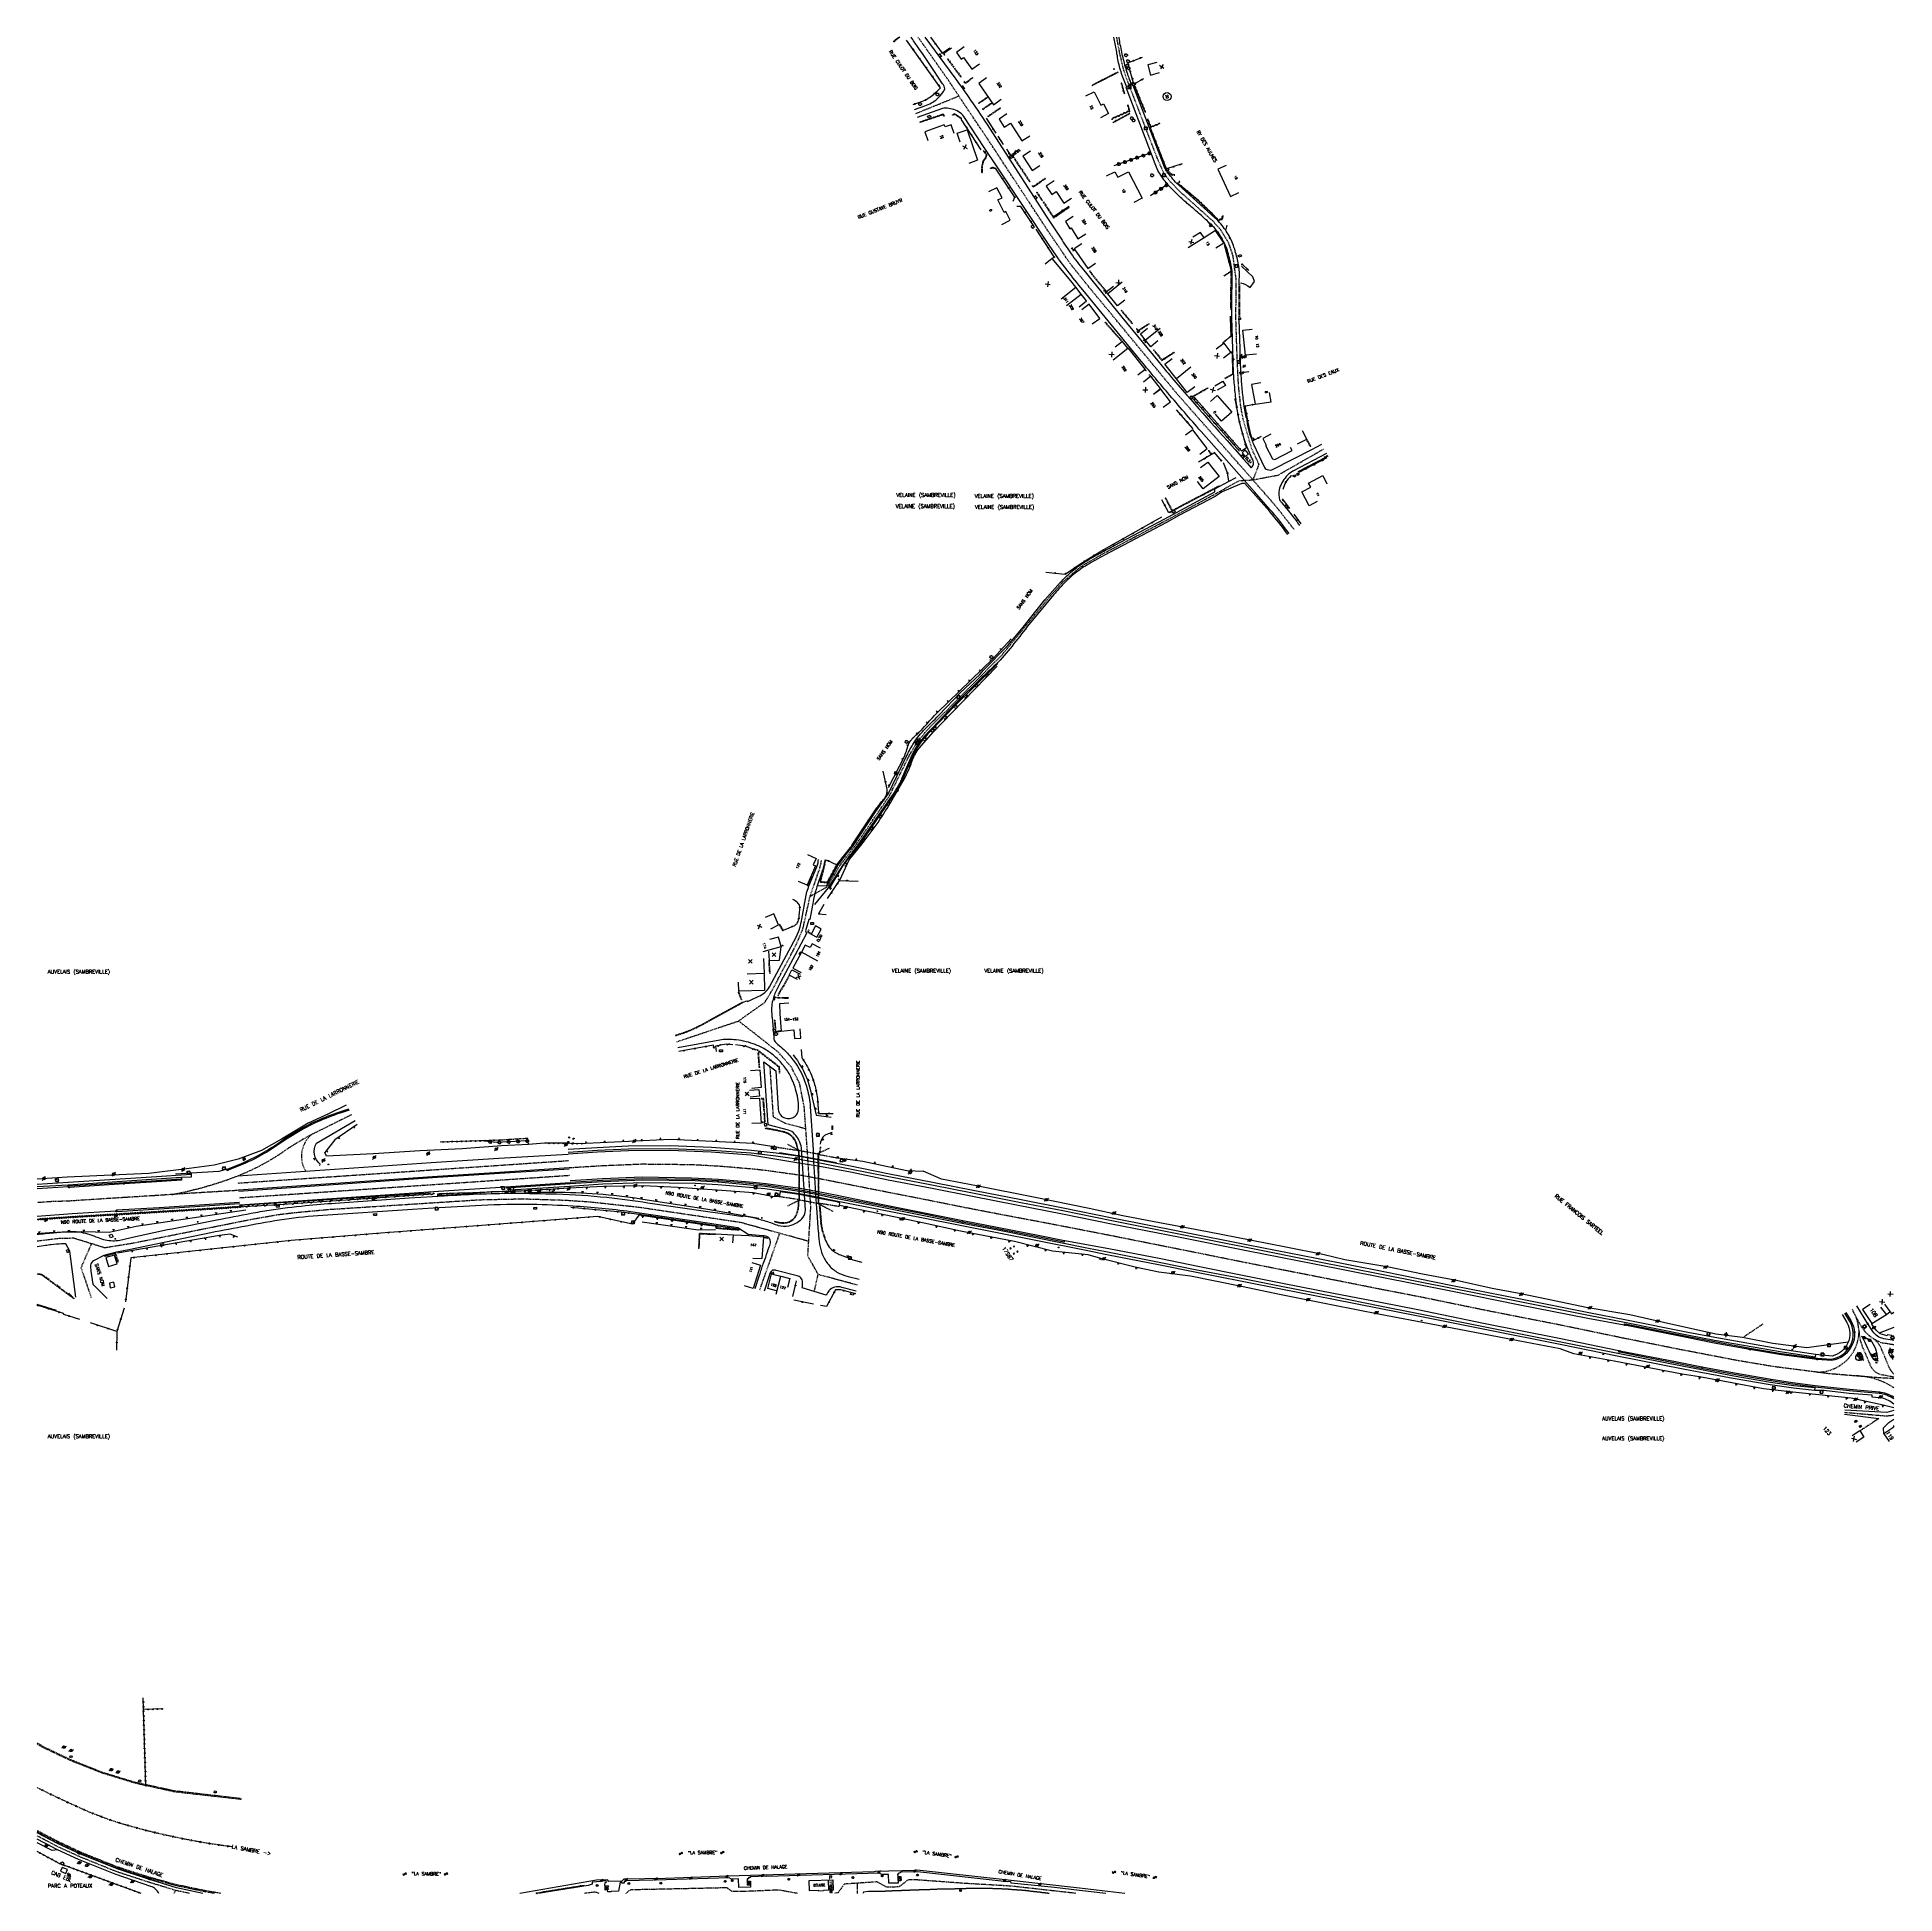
# Model space of a CAD drawing. Extents: x 168000 to 169001, y 127000 to 128000.
import ezdxf
from ezdxf.enums import TextEntityAlignment as Align

# ---------------------------------------------------------------- set-up
doc = ezdxf.new("R2010")
doc.units = 0
doc.linetypes.add('DASHED', pattern=[0.75, 0.5, -0.25])
doc.layers.get('0').update_dxf_attribs({"linetype": 'CONTINUOUS'})
for name, color, linetype in [('W0001', 6, 'DASHED'), ('W0008', 7, 'CONTINUOUS'), ('W0100', 7, 'CONTINUOUS'), ('W0105', 7, 'CONTINUOUS'), ('W0112', 1, 'DASHED'), ('W0211', 2, 'CONTINUOUS'), ('W0220', 5, 'DASHED'), ('W0300', 7, 'CONTINUOUS'), ('W0302', 3, 'CONTINUOUS'), ('W0310', 3, 'CONTINUOUS'), ('W0322', 7, 'CONTINUOUS'), ('W0330', 7, 'CONTINUOUS'), ('W0334', 7, 'CONTINUOUS'), ('W0400', 7, 'CONTINUOUS'), ('W0420', 7, 'CONTINUOUS'), ('W0454', 7, 'CONTINUOUS'), ('W0469', 7, 'CONTINUOUS'), ('W0471', 7, 'CONTINUOUS'), ('W0500', 5, 'DASHED'), ('W0511', 5, 'CONTINUOUS'), ('W0851', 7, 'CONTINUOUS'), ('W0980', 7, 'CONTINUOUS'), ('W0984', 7, 'CONTINUOUS'), ('W0989', 7, 'CONTINUOUS'), ('W0991', 7, 'CONTINUOUS'), ('W1102', 7, 'CONTINUOUS'), ('W1471', 7, 'CONTINUOUS'), ('W1473', 7, 'CONTINUOUS'), ('W1474', 7, 'CONTINUOUS')]:
    doc.layers.add(name, color=color, linetype=linetype)
doc.styles.get("Standard").update_dxf_attribs({"font": 'txt.shx', "height": 1.75})

# ---------------------------------------------------------------- blocks, each defined once
blk = doc.blocks.new('T420')
for p, q in [((0.7, 0.7), (-0.8, 0.7)), ((-0.8, 0.7), (-0.8, -0.8)), ((0.7, 0.7), (0.7, -0.8)), ((0.7, -0.8), (-0.8, -0.8))]:
    blk.add_line(p, q)
blk.add_ellipse((0, 0), major_axis=(-0.53, 0.53), ratio=1, start_param=3.926991, end_param=10.210176)
blk = doc.blocks.new('T400')
for p, q in [((-0.15, 0.3), (0.15, 0.3)), ((-0.15, -0.25), (-0.15, 0.3)), ((-0.15, 0.15), (0.15, 0.15)), ((-0.15, 0), (0.15, 0)), ((0.15, 0.3), (0.15, -0.25)), ((-0.15, -0.15), (0.15, -0.15)), ((-0.15, -0.25), (-0.15, -0.3)), ((-0.15, -0.3), (0.15, -0.3)), ((0.15, -0.3), (0.15, -0.25))]:
    blk.add_line(p, q)
blk = doc.blocks.new('T454')
for p, q in [((-0.25, 0.25), (0.25, -0.25)), ((-0.25, -0.25), (0.25, 0.25)), ((0.75, 0.75), (0.375, 0.375)), ((-0.375, -0.375), (-0.75, -0.75))]:
    blk.add_line(p, q)
blk.add_ellipse((0, 0), major_axis=(0.354, 0.354), ratio=1, start_param=5.49778714, end_param=11.78097245)
blk = doc.blocks.new('t112o')
at = {"color": 0, "linetype": 'Continuous'}
for p, q in [((-0.5, 0.5), (0.5, 0.5)), ((-0.5, -0.5), (-0.5, 0.5)), ((0.5, 0.5), (0.5, -0.5)), ((0.5, -0.5), (-0.5, -0.5))]:
    blk.add_line(p, q, dxfattribs=at)
blk = doc.blocks.new('t105o')
for p, q in [((-0.5, 0), (0.5, 0)), ((0.5, 0), (0.2, 0.1)), ((0.5, 0), (0.2, -0.1))]:
    blk.add_line(p, q)
blk = doc.blocks.new('T300')
for p, q in [((-0.8, 0.5), (-0.9, 0.3)), ((-0.9, 0.3), (-0.9, 0.2)), ((-0.9, 0.2), (-0.7, 0.1)), ((-0.7, 0.6), (-0.8, 0.5)), ((-0.8, -0.1), (-0.7, 0.1)), ((-0.6, 0.7), (-0.7, 0.6)), ((-0.7, 0.1), (-0.7, 0.1)), ((-0.5, 0.7), (-0.6, 0.7)), ((-0.3, 0.6), (-0.5, 0.7)), ((-0.3, 0.6), (-0.2, 0.7)), ((-0.2, 0.6), (-0.3, 0.6)), ((-0.2, 0.7), (-0.1, 0.8)), ((-0.1, 0.8), (0.1, 0.8)), ((0.1, 0.8), (0.2, 0.7)), ((0.2, 0.7), (0.3, 0.6)), ((0.3, 0.6), (0.4, 0.5)), ((0.5, 0.5), (0.3, 0.5)), ((0.4, 0.5), (0.4, 0.5)), ((0.6, 0.4), (0.5, 0.5)), ((0.6, 0.4), (0.7, 0.3)), ((0.7, 0.3), (0.7, 0.2)), ((0.7, 0.2), (0.7, 0.1)), ((0.7, 0.1), (0.7, -0.2)), ((-0.8, -0.2), (-0.8, -0.1)), ((-0.7, -0.3), (-0.8, -0.2)), ((-0.8, -0.2), (-0.8, -0.2)), ((-0.7, -0.4), (-0.7, -0.3)), ((-0.5, -0.5), (-0.7, -0.4)), ((-0.4, -0.5), (-0.5, -0.5)), ((-0.4, -0.5), (-0.3, -0.5)), ((-0.3, -0.5), (-0.3, -0.4)), ((-0.3, -0.6), (-0.3, -0.5)), ((-0.3, -0.5), (-0.3, -0.5)), ((-0.2, -0.7), (-0.3, -0.6)), ((-0.1, -0.8), (-0.2, -0.7)), ((0.1, -0.8), (-0.1, -0.8)), ((0.2, -0.7), (0.1, -0.8)), ((0.3, -0.5), (0.2, -0.5)), ((0.3, -0.6), (0.2, -0.7)), ((0.2, -0.7), (0.2, -0.7)), ((0.5, -0.4), (0.3, -0.5)), ((0.3, -0.5), (0.3, -0.6)), ((0.3, -0.5), (0.3, -0.5)), ((0.6, -0.3), (0.5, -0.4)), ((0.7, -0.2), (0.6, -0.3)), ((0.6, -0.3), (0.6, -0.3))]:
    blk.add_line(p, q)
blk = doc.blocks.new('t322o')
at = {"color": 0, "linetype": 'Continuous'}
for radius in [0.25, 0.15]:
    blk.add_circle((0, 0), radius, dxfattribs=at)
blk = doc.blocks.new('t310o')
at = {"color": 0, "linetype": 'Continuous'}
for centre, start, end in [((-0.5, 0.4), 216.8699, 323.1304), ((0.5, -0.4), 36.8699, 143.1303)]:
    blk.add_arc(centre, 0.625, start, end, dxfattribs=at)
blk = doc.blocks.new('t991o')
at = {"color": 0, "linetype": 'Continuous'}
for p, q in [((-1, 1), (1, -1)), ((-1, -1), (1, 1))]:
    blk.add_line(p, q, dxfattribs=at)
blk = doc.blocks.new('t220o')
at = {"color": 0, "linetype": 'Continuous'}
for p, q in [((-0.25, 0.25), (0.25, 0.25)), ((-0.25, -0.25), (0.25, -0.25))]:
    blk.add_line(p, q, dxfattribs=at)
blk = doc.blocks.new('T471')
for p, q in [((-0.333334, 0.333334), (-0.333334, -0.333334)), ((-0.333334, 0.333334), (0.333334, 0.333334)), ((-0.333334, 0), (0, 0)), ((0.500001, 0.500001), (1.000002, 1.000002)), ((-0.500001, -0.500001), (-1.000002, -1.000002)), ((-0.333334, -0.333334), (0.333334, -0.333334))]:
    blk.add_line(p, q)
blk.add_ellipse((0, 0), major_axis=(0.471405, 0.471405), ratio=1, start_param=5.4977871438, end_param=11.780972451)
blk = doc.blocks.new('T851')
for p, q in [((-0.2, -0.1), (0, 0.3)), ((0, 0.3), (0.2, -0.1)), ((-0.2, -0.1), (0.2, -0.1))]:
    blk.add_line(p, q)
for major_axis in [(-0.106, 0.106), (-0.0354, 0.0354), (-0.0236, 0.0236)]:
    blk.add_ellipse((0, 0), major_axis=major_axis, ratio=1, start_param=3.926991, end_param=10.210176)
blk = doc.blocks.new('T1474')
at = {"color": 0, "linetype": 'Continuous', "flags": 128}
for points in [[(-0.8, -0.5), (-0.8, 0.5)], [(-0.8, 0), (0.7, 0)], [(0.7, 0), (0.7, -0.5), (0.7, 0.5)]]:
    blk.add_lwpolyline(points, dxfattribs=at)
blk = doc.blocks.new('t211o')
at = {"color": 0, "linetype": 'Continuous'}
for p, q in [((-0.3, 0.5), (-0.3, 0)), ((0, 1), (0, 0)), ((0.3, 0.5), (0.3, 0))]:
    blk.add_line(p, q, dxfattribs=at)
blk = doc.blocks.new('t500o')
at = {"color": 0, "linetype": 'Continuous'}
for centre, start, end in [((-0.5, 0.625), 216.869898, 323.130102), ((0.5, -0.125), 36.869898, 143.130102), ((0.5, -0.625), 36.869898, 143.130102), ((-0.5, 0.125), 216.869898, 323.130102)]:
    blk.add_arc(centre, 0.625, start, end, dxfattribs=at)
blk = doc.blocks.new('T1471')
at = {"color": 0, "linetype": 'Continuous', "flags": 128}
blk.add_lwpolyline([(-0.75, -0.5), (-0.75, 0.5), (0.75, 0.5), (0.75, -0.5), (-0.75, -0.5)], dxfattribs=at)
blk = doc.blocks.new('T1473')
at = {"color": 0, "linetype": 'Continuous', "const_width": 0.5, "flags": 128}
blk.add_lwpolyline([(-0.25, 0, 1), (0.25, 0, 1)], format="xyb", close=True, dxfattribs=at)
blk = doc.blocks.new('T469')
at = {"color": 0, "linetype": 'Continuous', "flags": 128}
for points in [[(-0.4, 0.4), (0.4, -0.4)], [(-0.4, -0.4), (0.4, 0.4)]]:
    blk.add_lwpolyline(points, dxfattribs=at)
at = {"color": 0, "linetype": 'Continuous'}
blk.add_circle((0, 0), 0.5, dxfattribs=at)

msp = doc.modelspace()

# ---------------------------------------------------------------- linework, layer by layer
at = {"layer": 'W0001'}
for p, q in [((168108.3, 127382.7), (168286.2, 127394.8)), ((168286.8, 127386.7), (168108.8, 127374.6)), ((168418.5, 127324.3), (168420.7, 127333.4))]:
    msp.add_line(p, q, dxfattribs=at)
at = {"layer": 'W0001', "flags": 128}
for points in [[(168677.1, 127734.7), (168666.7, 127747.9), (168654.8, 127761.5), (168614.1, 127807.7), (168565.6, 127866.5), (168556.2, 127878.3), (168544.5, 127895.5), (168511.5, 127945.8), (168496.4, 127968.3), (168491, 127976.5), (168475.8, 127998.1), (168474.4, 128000)], [(168581.3, 128000), (168583, 127991.1), (168584.8, 127983.3), (168586.9, 127977), (168603.3, 127934.6), (168606.6, 127927.1), (168610.3, 127922.1), (168614.3, 127918), (168617.5, 127915), (168628.5, 127905.2), (168633.4, 127900.8), (168637.3, 127896.4), (168641.5, 127889.5), (168643.9, 127882.6), (168645.6, 127869.7), (168645.5, 127847.9), (168645.9, 127835.2), (168646.3, 127824.1), (168646.9, 127812.3), (168648, 127802), (168648.7, 127797.9), (168649.5, 127793.9)], [(168473.3, 127958.9), (168486.2, 127964.1), (168496.4, 127968.3)], [(168649.5, 127793.9), (168654.1, 127778.3), (168658, 127769.9), (168654.8, 127761.5)], [(168416.3, 127537.1), (168425.6, 127542.3), (168432.4, 127553.8), (168441.3, 127565.3), (168459, 127591.2), (168469.3, 127612.1), (168473.7, 127619.9), (168479.8, 127627.2), (168508.3, 127655.8), (168520.1, 127667.7), (168532.3, 127682.6), (168545.2, 127698.3), (168552, 127705.9), (168555.1, 127708.8), (168561, 127713.8), (168564.2, 127716), (168573.7, 127721.5), (168607.6, 127739.4), (168634.4, 127753.8), (168647.4, 127761.1), (168654.8, 127761.5), (168668.4, 127764.1), (168693.1, 127778.2)], [(168344.5, 127458.8), (168377.8, 127470), (168392, 127480.1), (168396.1, 127486.9), (168408.5, 127510.4), (168412.4, 127519.4), (168416.3, 127537.1), (168421.5, 127552.1), (168422.5, 127556.5)], [(168441.9, 127327.7), (168435.1, 127329.5), (168420.7, 127333.4), (168415.1, 127343.5), (168415.6, 127351.4), (168416.7, 127369.7), (168414.8, 127401.1), (168414, 127412), (168413.2, 127423.5), (168410.7, 127436.3), (168406.3, 127445), (168399.3, 127453.1), (168391.2, 127459.5), (168377.8, 127470)], [(168394.6, 127445.6), (168396.4, 127418.4), (168402.8, 127415), (168409.9, 127413.1), (168414, 127412)], [(168000, 127351.5), (168012.2, 127353), (168019.6, 127353.1), (168029.4, 127350.1), (168036.3, 127347.9), (168051.2, 127350.3), (168114, 127362.9), (168129, 127365.6), (168138.8, 127366.8), (168157.1, 127368.5), (168238.3, 127373.7), (168261.4, 127374.2), (168284.1, 127373.5), (168297.6, 127372.6), (168324.3, 127369.7), (168378.7, 127361.6), (168396.5, 127356.7), (168415.6, 127351.4)], [(168389.2, 127325.1), (168395.2, 127342), (168400, 127355.7)], [(168029.3, 127320.8), (168023.7, 127337.1), (168027, 127344.7), (168029.4, 127350.1)], [(168559.5, 127000), (168525.6, 127003.8), (168518.2, 127004.3), (168499.1, 127005.4), (168473.5, 127007.3), (168469.1, 127007.3), (168464.2, 127003.5), (168457.6, 127003.3), (168452.3, 127006.2), (168434.7, 127005), (168431.4, 127000.4), (168429.2, 127000)], [(168441.8, 127000), (168441.8, 127005.5)], [(168302.7, 127000), (168300.9, 127000.7), (168294.6, 127000)], [(168409.5, 127000), (168399.5, 127001.8), (168382.7, 127001.1), (168374.4, 127001), (168371.5, 127003), (168319.5, 127001.9), (168317, 127000)]]:
    msp.add_lwpolyline(points, dxfattribs=at)
at = {"layer": 'W0001'}
for points in [[(168169.4, 127419.5), (168145.8, 127407.8), (168136.5, 127402.2), (168133.2, 127400, -0.065526), (168104.4, 127385.2, -0.042626), (168072.5, 127376.5, -2.536816)], [(168148, 127408.9, 0.3824), (168144.7, 127389, 0.669358)], [(169000, 127295.5), (168998.8, 127295.7), (168994.1, 127296.5, -0.203972), (168981.3, 127307.5), (168977.5, 127315)], [(168958.3, 127280.8, 0.14884), (168971.2, 127284.5, 0.25361), (168981.3, 127303, 0.060668), (168979.7, 127310.6, 0.060668)], [(169000, 127278.1), (168993.9, 127279.3, -0.223504), (168987.8, 127283.6), (168982.9, 127295.2, -0.090656), (168981.3, 127302.7, -2.472873)], [(169000, 127279.9, -0.066746), (168998, 127282.3), (168993.8, 127292.3, 0.158873), (168989.1, 127298.8, 4.850068)], [(169000, 127272.4, 0.140499), (168979.7, 127278.8)], [(168973.5, 127259.2), (168994, 127257.4, 0.104669), (169000, 127257.9)]]:
    msp.add_lwpolyline(points, format="xyb", dxfattribs=at)
for points in [[(169000, 127277.3), (168992.7, 127277.7), (168965.6, 127279.9), (168935.1, 127283.8), (168915.5, 127287.1), (168883.8, 127293.2), (168853.9, 127299.2), (168821.2, 127306), (168780.5, 127314), (168745, 127321.3), (168724.8, 127325.2), (168699.7, 127330.2), (168673.1, 127335.4), (168650.7, 127339.8), (168626.5, 127344.7), (168606.5, 127348.7), (168578.5, 127354.3), (168547.1, 127360.4), (168518.5, 127365.8), (168499.9, 127369.4), (168477.5, 127373.9), (168448.9, 127379.5), (168431.3, 127383), (168421.1, 127385), (168412, 127386.7), (168393.3, 127389.3), (168386.3, 127390.1), (168367.4, 127391.7), (168352.8, 127392.5), (168325.8, 127392.8), (168304.1, 127391.9), (168286.5, 127390.8)], [(168108.5, 127378.7), (168078.3, 127376.9), (168062.1, 127375.8), (168047.2, 127374.9), (168017.6, 127373), (168009.8, 127372.7), (168009.8, 127372.8), (168000, 127372.1)], [(168082, 127000), (168074.6, 127001.6), (168059.5, 127006.2), (168042.5, 127011.8), (168022.8, 127019.8), (168010.2, 127025.6), (168000, 127031)]]:
    msp.add_lwpolyline(points, dxfattribs=at)
at = {"layer": 'W0001', "flags": 128}
msp.add_lwpolyline([(168074.6, 127001.6), (168073.6, 127000, 0.092647)], format="xyb", dxfattribs=at)
at = {"layer": 'W0008'}
for p, q in [((168252.7, 127380.1), (168287, 127382.4)), ((168286.9, 127380.8), (168254.8, 127378.9)), ((168010.4, 127314), (168000, 127317.3))]:
    msp.add_line(p, q, dxfattribs=at)
at = {"layer": 'W0008', "flags": 128}
for points in [[(168472.6, 127961.1), (168478.2, 127963, 0.0953), (168484.7, 127966.7, 0.0507), (168487.8, 127970.2, 0.1349), (168488.8, 127972.2, 0.1554), (168487.7, 127974.9), (168483, 127982, 0.0058), (168474.2, 127994.9, 0.003145), (168470.7, 128000, 0.003145)], [(168478.2, 128000), (168494.2, 127978.1, -0.0058), (168502.8, 127966, -0.0082), (168512.9, 127951), (168543.9, 127903.1), (168552, 127890.6, 0.0111), (168557.6, 127882.3, 0.0172), (168564.4, 127873.5), (168568, 127869.1), (168584.3, 127849.2), (168603.6, 127825.6, 0.002), (168609.9, 127818, 0.0071), (168619.2, 127807.2, 0.0005), (168653.9, 127768, 0.079), (168654.8, 127769, 0.1667), (168655.1, 127771.1, 0.0737), (168654.2, 127773.4, -0.0065), (168653.1, 127775.8, -0.0435), (168647.6, 127792.8)], [(168674.3, 127732.6, 0.0194), (168664, 127745.6), (168655.7, 127755), (168626.9, 127787.6, -0.0046), (168609, 127808.3, -0.0048), (168593.8, 127826.5), (168563.2, 127863.8, -0.0076), (168554.8, 127874.4, -0.0174), (168545.1, 127887.9), (168517, 127930.2), (168510, 127940.6), (168499.1, 127957.3, 0.1152), (168496.3, 127959.8, 0.0666), (168492.8, 127961.2, 0.0572), (168489.2, 127961.8, 0.0935), (168487.6, 127961.6), (168474, 127956.8)], [(168648.1, 127867.6, -0.146002), (168653.3, 127865.2), (168655.7, 127868.3), (168654.8, 127870.9), (168648.7, 127876.7)], [(168651.3, 127794.9, 0.06778), (168654, 127783.6, 0.0232), (168655.1, 127780.8), (168660.8, 127768.6, 0.1861), (168662.5, 127767, 0.2097), (168665.7, 127767.3), (168686.5, 127777.9), (168691.9, 127780.7)], [(168694.4, 127775.7), (168676.7, 127766.3, 0.0741), (168673.5, 127764, 0.0593), (168671, 127760.8, 0.0645), (168669.2, 127757.1, 0.0976), (168668.8, 127753.1, 0.0411), (168669.4, 127750.3, 0.0012), (168670.4, 127749.1, -0.0065), (168675.8, 127742.5, -0.0105), (168679.9, 127736.9)], [(168673.6, 127732.1, 0.0211), (168663.8, 127744.6), (168650.5, 127759.6), (168648.9, 127759.5), (168638.3, 127755), (168634.5, 127752.5), (168615.2, 127742.5), (168608.2, 127738.6), (168574.9, 127720.9, 0.0149), (168565.4, 127715.6, 0.0307), (168559, 127711.2, 0.0335), (168552.8, 127705.5, 0.0174), (168547.6, 127699.8), (168534.3, 127683.8, -0.0215), (168517.5, 127663.1, -0.001), (168508.8, 127655), (168494.3, 127640.6), (168482.1, 127627.8, 0.0256), (168475.7, 127620.7, 0.0646), (168470.5, 127612), (168465.8, 127600.8, -0.0507), (168459.5, 127590), (168443, 127566.2, -0.0083), (168436.4, 127557.5), (168433.7, 127553.8), (168426, 127541.8), (168418.6, 127532.7)], [(168420.7, 127542.9), (168425.1, 127542.8), (168431.2, 127553.7), (168436.7, 127561), (168439.5, 127564.3), (168451.5, 127582.6), (168458.6, 127592.5), (168468.1, 127612.3, -0.0263), (168471.7, 127619, -0.0486), (168477.4, 127626.5, -0.0021), (168485.7, 127634.7), (168497.3, 127646.9), (168507.7, 127656.7), (168509.8, 127659), (168522.8, 127672.3), (168530.3, 127681.3), (168542.7, 127696.8), (168551.2, 127706.3, -0.0331), (168556.8, 127711.7, -0.0291), (168563, 127716.5, -0.0239), (168572.5, 127722, -0.0025), (168580.5, 127726.3), (168607, 127740.3), (168634.4, 127755.1), (168634.4, 127756.6), (168641.7, 127760.7), (168645.8, 127762.8)], [(168380.3, 127480.1), (168382.2, 127480.8), (168382.6, 127480.5), (168384.6, 127481.4), (168388.3, 127483.1, 0.068), (168392, 127485.4, 0.0931), (168394.5, 127488.3), (168408.8, 127515.2, 0.0528), (168410.8, 127520.2, 0.0241), (168411.9, 127524.9), (168414.2, 127537.8, -0.0447), (168415.2, 127541.4, -0.0088), (168415.9, 127543.1), (168420, 127553, 0.0588), (168420.6, 127555.2, 0.0056), (168420.8, 127556.9)], [(168424.2, 127556.1), (168423, 127551.1), (168423, 127551.2), (168420, 127542.2, 0.0275), (168418.4, 127536.4, 0.0052), (168417.6, 127532.3), (168416.1, 127524.6), (168415.6, 127524.7), (168413.9, 127518.6), (168414.3, 127517.1), (168408.3, 127505.6), (168400.6, 127491.2, 0.0185), (168397.7, 127485.6, 0.0283), (168396.6, 127482.5, 0.0154), (168396.2, 127481.1, 0.0612), (168395.6, 127477), (168395.7, 127471.8), (168395.9, 127471.8), (168396.7, 127461.3, 0.1053), (168397.2, 127459.3, 0.0821), (168398.9, 127457.4, -0.015), (168402.1, 127454.7, -0.0455), (168407.1, 127449.1, -0.0652), (168412.8, 127439.3, -0.0309), (168414.7, 127433.3, -0.0492), (168416.4, 127423.9), (168417.9, 127400.6), (168417.9, 127397.2), (168419.6, 127371.3), (168419.7, 127369.3), (168420.6, 127356.2), (168420.8, 127356.3, 0.0047), (168420.9, 127354.2, 0.0382), (168421.7, 127348.3, 0.0622), (168423.7, 127342.6, 0.0744), (168427.2, 127337.6, 0.0887), (168432.1, 127334, 0.0479), (168436.8, 127332.4), (168442.7, 127330.9)], [(168000, 127355.1, 0.000977), (168008.8, 127355.9, -0.0135), (168016.3, 127356.5, -0.055), (168023.7, 127356.2, -0.0472), (168032.8, 127353.3, 0.0278), (168036.7, 127352.1, 0.0533), (168040.7, 127351.6, 0.0583), (168044.5, 127352), (168053, 127353.9, -0.0065), (168072.7, 127358.1), (168096.7, 127362.8, -0.0022), (168115.2, 127366.4, -0.0075), (168125, 127368.1, -0.0134), (168144.6, 127370.5, -0.0074), (168160.5, 127371.9), (168200.4, 127374.7), (168219.2, 127375.8, -0.0061), (168237.3, 127376.8, -0.0065), (168256.4, 127377.2, -0.0066), (168279.8, 127376.8, -0.0168), (168306.8, 127375, -0.0107), (168329, 127372.1), (168361.2, 127367.4), (168374.4, 127365.6), (168380, 127364.7), (168380, 127365.2, -0.0056), (168382.1, 127364.8, -0.0266), (168389.1, 127363.2, -0.007), (168395.9, 127361.1, 0.0375), (168399.2, 127359.9, 0.1059), (168404.9, 127359.7, 0.1004), (168409.4, 127361.5, 0.0931), (168412.5, 127364.3, 0.174), (168413.8, 127368), (168411.6, 127401.6, 0.1056), (168410.3, 127405.7, 0.0693), (168408, 127409.1, 0.1388), (168404.7, 127411.2), (168393.7, 127414.1), (168391.4, 127448), (168397.8, 127443.2), (168398.7, 127428.5), (168399.1, 127422.8, 0.091), (168399.7, 127420.6, 0.1034), (168401, 127418.8, 0.1261), (168403.4, 127417.6, 0.1197), (168406.1, 127417.6, 0.1038), (168408.2, 127418.7, 0.117), (168409.6, 127420.5, 0.096), (168410.1, 127423.2, 0.0504), (168409.7, 127428.3, 0.034), (168408.5, 127433.3, 0.0501), (168405.4, 127440.9, 0.0483), (168401.5, 127446.6, 0.0471), (168396.6, 127451.5, 0.0427), (168391.4, 127455.1, 0.0434), (168385.7, 127457.7, 0.0653), (168375.2, 127459.9, 0.0666), (168367.7, 127459.7), (168345.1, 127455.5)], [(168386.8, 127325.9), (168389.1, 127333.1, -0.0106), (168391.1, 127339.2, 0.0001), (168392.4, 127342.8, -0.0193), (168394.3, 127348.3, 0.116), (168395, 127351.2, 0.196), (168393.8, 127353.5, 0.147), (168390.8, 127354.3), (168382.9, 127355), (168377.4, 127358.5), (168361, 127361), (168319.6, 127367.2, 0.0212), (168288.5, 127370.2, 0.012), (168266.5, 127371.1, 0.0155), (168239.3, 127370.6, 0.0016), (168213.3, 127369.1), (168202.1, 127368.5), (168153.8, 127365.2, 0.019), (168133.1, 127363.1, 0.01), (168112.7, 127359.5, 0.0051), (168093.5, 127355.9), (168049.4, 127346.7), (168042.8, 127345.5), (168035.9, 127343.7), (168030.4, 127340.8, 0.2149), (168028.7, 127338.4, 0.0829), (168029, 127335.3), (168029.9, 127328.3), (168037.7, 127320.4)], [(168020.9, 127321.2), (168017.6, 127345.9), (168015.5, 127350, 0.0042), (168013.2, 127349.9, 0.0143), (168007.5, 127349.4, 0.0114), (168004.5, 127349), (168000, 127348.3)], [(168441.2, 127324.5), (168433.4, 127326.5, 0.1302), (168429.5, 127326.6, 0.1504), (168426.4, 127324.6, 0.0576), (168425, 127322.3), (168412, 127326.3, 0.0676), (168412.3, 127329.2, 0.1666), (168411.3, 127331.7, 0.1395), (168409.4, 127332.7), (168398.1, 127335.6, 0.143), (168396.1, 127335.7, 0.211), (168394.2, 127332.7), (168391.6, 127324.4)]]:
    msp.add_lwpolyline(points, format="xyb", dxfattribs=at)
for points in [[(168647.7, 127792.8), (168647.5, 127793.4), (168647.3, 127794.4), (168647.1, 127795.4), (168646.9, 127796.4), (168646.7, 127797.4), (168646.6, 127798.5), (168646.4, 127799.5), (168646.2, 127800.5), (168646.1, 127801.6), (168646, 127802.6), (168645.8, 127803.6), (168645.7, 127804.6), (168645.6, 127805.6), (168645.5, 127806.6), (168645.4, 127807.6), (168645.2, 127808.7), (168645.1, 127809.7), (168645, 127810.7), (168645, 127811.7), (168644.9, 127812.7), (168644.8, 127813.8), (168644.7, 127814.8), (168644.6, 127815.8), (168644.6, 127816.8), (168644.5, 127817.8), (168644.4, 127818.9), (168644, 127831.9), (168643.4, 127848.8), (168643.4, 127850), (168643.4, 127851.2), (168643.4, 127852.2), (168643.4, 127853.1), (168643.4, 127854.1), (168643.6, 127873.9), (168643.4, 127875), (168643.3, 127876), (168643.1, 127877), (168642.9, 127878), (168642.7, 127879), (168642.4, 127880), (168642.2, 127881.1), (168641.9, 127882.1), (168641.6, 127883.1), (168641.4, 127884.1), (168641.1, 127885.1), (168640.7, 127886.1), (168640.4, 127887.1), (168639.9, 127888.1), (168639.5, 127889), (168639, 127890), (168638.5, 127890.9), (168638, 127891.8), (168637.4, 127892.7), (168636.8, 127893.6), (168636.3, 127894.4), (168635.8, 127895.2), (168635.2, 127895.9), (168634.7, 127896.6), (168633.9, 127897.4), (168633.1, 127898.2), (168632.3, 127899), (168631.5, 127899.8), (168630.8, 127900.5), (168630.1, 127901.2), (168629.3, 127901.8), (168628.6, 127902.5), (168627.9, 127903.2), (168627.1, 127903.9), (168626.4, 127904.5), (168625.6, 127905.2), (168624.9, 127905.8), (168624.1, 127906.5), (168623.3, 127907.1), (168622.6, 127907.8), (168621.8, 127908.4), (168621.1, 127909.1), (168620.3, 127909.7), (168619.5, 127910.4), (168618.8, 127911.1), (168618, 127911.7), (168617.3, 127912.4), (168616.5, 127913), (168615.8, 127913.7), (168615.1, 127914.4), (168614.3, 127915.1), (168613.6, 127915.8), (168612.9, 127916.5), (168612.2, 127917.2), (168611.5, 127917.9), (168610.8, 127918.6), (168610.1, 127919.4), (168609.4, 127920.1), (168608.8, 127920.9), (168608.1, 127921.6), (168607.5, 127922.4), (168606.9, 127923.2), (168606.3, 127924), (168605.7, 127924.8), (168605.2, 127925.6), (168604.7, 127926.5), (168604.2, 127927.3), (168603.7, 127928.2), (168603.3, 127929), (168602.9, 127929.9), (168602.5, 127930.8), (168602.2, 127931.8), (168586.5, 127972.8), (168586.9, 127973), (168585.2, 127977.6), (168584.8, 127978.5), (168584.4, 127979.4), (168584.1, 127980.4), (168583.8, 127981.3), (168583.5, 127982.3), (168583.2, 127983.2), (168583, 127984.2), (168582.7, 127985.1), (168582.5, 127986.1), (168582.3, 127987), (168582.1, 127988), (168581.9, 127989), (168581.8, 127990), (168581.6, 127991), (168581.5, 127991.9), (168579.9, 128000)], [(168589.3, 127974.9), (168588.8, 127976.2), (168588.4, 127977.1), (168588.1, 127978.1), (168587.7, 127979.1), (168587.4, 127980), (168587.1, 127981), (168586.8, 127982), (168586.5, 127982.9), (168586.2, 127983.9), (168585.9, 127984.9), (168585.7, 127985.9), (168585.4, 127986.9), (168585.1, 127987.9), (168584.9, 127988.9), (168584.6, 127989.9), (168584.4, 127990.9), (168584.2, 127991.9), (168584, 127992.9), (168583.8, 127993.9), (168583.6, 127994.9), (168583.4, 127995.8), (168583.2, 127996.8), (168583.1, 127997.7), (168582.9, 127998.7), (168582.8, 127999.6), (168582.7, 128000)], [(168589.9, 127975.3), (168587.4, 127973.9), (168587.7, 127973.4), (168590.1, 127974.8)], [(168647.5, 127866.7), (168647.6, 127873.5), (168647.5, 127874.5), (168647.4, 127875.4), (168647.2, 127876.4), (168647.1, 127877.4), (168646.9, 127878.3), (168646.7, 127879.3), (168646.5, 127880.2), (168646.3, 127881.2), (168646, 127882.1), (168645.8, 127883.1), (168645.5, 127884), (168645.2, 127884.9), (168645, 127885.8), (168644.6, 127886.8), (168644.3, 127887.7), (168644, 127888.6), (168643.6, 127889.5), (168643.3, 127890.4), (168642.9, 127891.2), (168642.4, 127892.1), (168642, 127893), (168641.5, 127893.8), (168641, 127894.6), (168640.5, 127895.4), (168640, 127896.2), (168639.4, 127897), (168638.8, 127897.8), (168638.3, 127898.5), (168637.6, 127899.4), (168636.8, 127900.2), (168636.1, 127901), (168635.3, 127901.8), (168634.5, 127902.5), (168614.7, 127920.4), (168613.9, 127921.2), (168613.2, 127921.9), (168612.4, 127922.7), (168611.7, 127923.5), (168611.1, 127924.3), (168610.5, 127925.1), (168609.9, 127925.9), (168609.3, 127926.7), (168608.7, 127927.5), (168608.2, 127928.5), (168607.6, 127929.4), (168607.1, 127930.4), (168606.6, 127931.4), (168590.4, 127973.9)], [(168638.7, 127903.9), (168638.4, 127902.3), (168638.2, 127902), (168636.5, 127901.2), (168636.2, 127901.2)], [(168640.2, 127895.8), (168640.9, 127898.7)], [(168651.3, 127794.9), (168651.2, 127795.1), (168651, 127796.1), (168650.8, 127797.1), (168650.6, 127798.1), (168650.5, 127799.2), (168650.3, 127800.2), (168650.1, 127801.2), (168650, 127802.2), (168649.9, 127803.2), (168649.7, 127804.2), (168649.6, 127805.2), (168649.5, 127806.2), (168649.4, 127807.3), (168649.3, 127808.3), (168649.2, 127809.3), (168649.1, 127810.3), (168649, 127811.3), (168648.9, 127812.4), (168648.8, 127813.4), (168648.7, 127814.4), (168648.7, 127815.4), (168648.6, 127816.4), (168648.5, 127817.5), (168648.5, 127818.5), (168648.4, 127819.5), (168648, 127832.1), (168647.5, 127847.9)], [(168108, 127386.5), (168212.3, 127393.8), (168248.6, 127396.1), (168286, 127398.2)], [(168108.5, 127379), (168212.9, 127386.3), (168249.1, 127388.6), (168286.5, 127391)], [(168108.6, 127378.4), (168212.9, 127385.6), (168249.1, 127388), (168286.5, 127390.4)], [(168109.1, 127370.9), (168213.4, 127378.2), (168249.6, 127380.5), (168287, 127383)], [(168575.6, 127000), (168561.5, 127001.6), (168548, 127003.1), (168524.7, 127005.6), (168524.5, 127006.4), (168522.5, 127006.3), (168474.1, 127011.7), (168465, 127011.4), (168465, 127011), (168464, 127010.9), (168464, 127010.3), (168463.4, 127010.3), (168463.5, 127009.1), (168465.1, 127009.1), (168465.3, 127007), (168463.7, 127006.8), (168463.8, 127005.6), (168458.7, 127005.5), (168458.5, 127010.2), (168454.9, 127010.1), (168453.6, 127010.9), (168393, 127009.1), (168393, 127009.3), (168384.1, 127009), (168384.2, 127008.5), (168383.1, 127008.5), (168383.1, 127007.9), (168382.5, 127007.8), (168382.5, 127006.6), (168384.2, 127006.6), (168384.3, 127003.3), (168377.9, 127003.1), (168377.8, 127007.9), (168373.9, 127007.7), (168372.7, 127008.4), (168338.8, 127007.4), (168317, 127006.8), (168317, 127006.5), (168316.1, 127006.5), (168316.1, 127005.6), (168314.9, 127005.5), (168314.9, 127006), (168314.1, 127006.1), (168313.1, 127001.2), (168309.1, 127001.1), (168309, 127000.9), (168307.3, 127000.9), (168307.2, 127001.9), (168306, 127001.8), (168305.9, 127004.1), (168305.8, 127004.2), (168305.9, 127005.9), (168306.6, 127006), (168306.5, 127006.7), (168301.2, 127006.3), (168299, 127006), (168299, 127005), (168296.8, 127004.3), (168273.1, 127000.5), (168270.3, 127000)], [(168545, 127000), (168544.9, 127000), (168544.6, 127000), (168544.4, 127000.1), (168544.1, 127000.1), (168543.9, 127000.1), (168543.6, 127000.2), (168543.4, 127000.2), (168543.1, 127000.2), (168542.9, 127000.3), (168542.6, 127000.3), (168542.4, 127000.3), (168542.1, 127000.3), (168541.9, 127000.4), (168541.6, 127000.4), (168541.4, 127000.4), (168541.2, 127000.5), (168540.9, 127000.5), (168540.7, 127000.5), (168540.4, 127000.5), (168540.2, 127000.6), (168539.9, 127000.6), (168539.7, 127000.6), (168539.4, 127000.7), (168539.2, 127000.7), (168538.9, 127000.7), (168538.7, 127000.7), (168538.4, 127000.8), (168538.2, 127000.8), (168537.9, 127000.8), (168537.7, 127000.8), (168537.4, 127000.9), (168537.2, 127000.9), (168536.9, 127000.9), (168536.7, 127001), (168536.4, 127001), (168536.2, 127001), (168535.9, 127001), (168535.7, 127001.1), (168535.4, 127001.1), (168535.2, 127001.1), (168534.9, 127001.2), (168534.7, 127001.2), (168534.4, 127001.2), (168534.2, 127001.2), (168534, 127001.3), (168533.7, 127001.3), (168533.5, 127001.3), (168533.2, 127001.3), (168533, 127001.4), (168532.7, 127001.4), (168532.5, 127001.4), (168532.3, 127001.5), (168532, 127001.5), (168531.8, 127001.5), (168531.5, 127001.5), (168531.3, 127001.6), (168531, 127001.6), (168530.8, 127001.6), (168530.6, 127001.6), (168530.3, 127001.7), (168530.1, 127001.7), (168529.8, 127001.7), (168529.6, 127001.7), (168529.3, 127001.7), (168529.1, 127001.8), (168528.8, 127001.8), (168528.6, 127001.8), (168528.3, 127001.8), (168528.1, 127001.8), (168527.8, 127001.8), (168527.6, 127001.9), (168527.3, 127001.9), (168527.1, 127001.9), (168526.8, 127001.9), (168526.6, 127001.9), (168526.3, 127002), (168526.1, 127002), (168525.8, 127002), (168525.6, 127002), (168525.3, 127002), (168525.1, 127002), (168524.8, 127002.1), (168524.6, 127002.1), (168524.4, 127002.1), (168524.1, 127002.1), (168523.9, 127002.1), (168523.6, 127002.1), (168523.4, 127002.1), (168523.1, 127002.2), (168522.9, 127002.2), (168522.6, 127002.2), (168522.4, 127002.2), (168522.1, 127002.2), (168521.9, 127002.2), (168521.6, 127002.2), (168521.4, 127002.3), (168521.1, 127002.3), (168520.9, 127002.3), (168520.6, 127002.3), (168520.4, 127002.3), (168520.1, 127002.3), (168519.9, 127002.3), (168519.6, 127002.4), (168519.4, 127002.4), (168519.1, 127002.4), (168518.9, 127002.4), (168518.6, 127002.4), (168518.4, 127002.4), (168518.1, 127002.4), (168517.9, 127002.4), (168517.6, 127002.4), (168517.4, 127002.5), (168517.1, 127002.5), (168516.9, 127002.5), (168516.6, 127002.5), (168516.4, 127002.5), (168516.1, 127002.5), (168515.9, 127002.5), (168515.6, 127002.5), (168515.4, 127002.5), (168515.1, 127002.5), (168514.9, 127002.5), (168514.6, 127002.6), (168514.4, 127002.6), (168514.1, 127002.6), (168513.9, 127002.6), (168513.6, 127002.6), (168513.4, 127002.6), (168513.1, 127002.6), (168512.9, 127002.6), (168512.6, 127002.6), (168512.4, 127002.6), (168512.1, 127002.6), (168511.9, 127002.6), (168511.6, 127002.6), (168511.4, 127002.6), (168511.1, 127002.6), (168510.9, 127002.7), (168510.6, 127002.7), (168510.4, 127002.7), (168510.1, 127002.7), (168509.9, 127002.7), (168509.6, 127002.7), (168509.4, 127002.7), (168509.1, 127002.7), (168508.9, 127002.7), (168508.6, 127002.7), (168508.4, 127002.7), (168508.1, 127002.7), (168507.9, 127002.7), (168507.6, 127002.7), (168507.4, 127002.7), (168507.1, 127002.7), (168506.9, 127002.7), (168506.6, 127002.7), (168506.4, 127002.7), (168506.1, 127002.7), (168505.9, 127002.7), (168505.6, 127002.7), (168505.4, 127002.7), (168505.2, 127002.7), (168504.9, 127002.7), (168504.7, 127002.7), (168504.4, 127002.7), (168504.2, 127002.6), (168503.9, 127002.6), (168503.7, 127002.6), (168503.4, 127002.6), (168503.2, 127002.6), (168502.9, 127002.6), (168502.7, 127002.6), (168502.4, 127002.6), (168502.2, 127002.6), (168501.9, 127002.6), (168501.7, 127002.6), (168501.4, 127002.6), (168501.2, 127002.6), (168500.9, 127002.6), (168500.7, 127002.6), (168500.4, 127002.6), (168500.2, 127002.5), (168499.9, 127002.5), (168499.7, 127002.5), (168499.4, 127002.5), (168499.2, 127002.5), (168498.9, 127002.5), (168498.7, 127002.5), (168498.4, 127002.5), (168498.2, 127002.5), (168497.9, 127002.5), (168497.7, 127002.5), (168497.4, 127002.5), (168497.2, 127002.5), (168496.9, 127002.5), (168496.7, 127002.4), (168496.4, 127002.4), (168496.2, 127002.4), (168495.9, 127002.4), (168495.7, 127002.4), (168495.4, 127002.4), (168495.2, 127002.4), (168494.9, 127002.4), (168494.7, 127002.4), (168494.4, 127002.4), (168494.2, 127002.4), (168493.9, 127002.3), (168493.7, 127002.3), (168493.4, 127002.3), (168493.2, 127002.3), (168492.9, 127002.3), (168492.7, 127002.3), (168492.4, 127002.3), (168492.2, 127002.3), (168491.9, 127002.3), (168491.7, 127002.3), (168491.4, 127002.3), (168491.2, 127002.3), (168490.9, 127002.2), (168490.7, 127002.2), (168490.4, 127002.2), (168490.2, 127002.2), (168489.9, 127002.2), (168489.7, 127002.2), (168489.4, 127002.2), (168489.2, 127002.2), (168488.9, 127002.2), (168488.7, 127002.2), (168488.4, 127002.2), (168488.2, 127002.2), (168487.9, 127002.2), (168487.7, 127002.2), (168487.4, 127002.2), (168487.2, 127002.2), (168486.9, 127002.2), (168486.7, 127002.2), (168486.4, 127002.2), (168486.2, 127002.2), (168485.9, 127002.2), (168485.7, 127002.2), (168485.4, 127002.2), (168485.2, 127002.2), (168484.9, 127002.2), (168484.7, 127002.2), (168484.4, 127002.1), (168484.2, 127002.1), (168483.9, 127002.1), (168483.7, 127002.1), (168483.4, 127002.1), (168483.2, 127002.1), (168482.9, 127002.1), (168482.7, 127002.1), (168482.4, 127002.1), (168482.2, 127002.1), (168481.9, 127002.1), (168481.7, 127002.1), (168481.4, 127002.1), (168481.2, 127002.1), (168480.9, 127002.1), (168480.7, 127002), (168480.4, 127002), (168480.2, 127002), (168479.9, 127002), (168479.6, 127002), (168479.4, 127002), (168479.1, 127002), (168478.9, 127002), (168478.6, 127002), (168478.4, 127002), (168478.1, 127002), (168477.9, 127002), (168477.6, 127001.9), (168477.4, 127001.9), (168477.1, 127001.9), (168476.9, 127001.9), (168476.6, 127001.9), (168476.4, 127001.9), (168476.1, 127001.9), (168475.9, 127001.9), (168475.6, 127001.9), (168475.4, 127001.9), (168475.1, 127001.9), (168474.9, 127001.8), (168474.6, 127001.8), (168474.4, 127001.8), (168474.1, 127001.8), (168473.9, 127001.8), (168473.6, 127001.8), (168473.4, 127001.8), (168473.1, 127001.8), (168472.8, 127001.8), (168472.6, 127001.8), (168472.3, 127001.7), (168472.1, 127001.7), (168471.8, 127001.7), (168471.6, 127001.7), (168471.3, 127001.7), (168471.1, 127001.7), (168470.8, 127001.7), (168470.6, 127001.7), (168470.3, 127001.7), (168470.1, 127001.7), (168469.8, 127001.6), (168469.6, 127001.6), (168469.3, 127001.6), (168469.1, 127001.6), (168468.8, 127001.6), (168468.6, 127001.6), (168468.3, 127001.6), (168468.1, 127001.6), (168467.8, 127001.6), (168467.6, 127001.5), (168467.3, 127001.5), (168467.1, 127001.5), (168466.8, 127001.5), (168466.6, 127001.5), (168466.3, 127001.5), (168466.1, 127001.5), (168465.8, 127001.5), (168465.6, 127001.5), (168465.3, 127001.4), (168465.1, 127001.4), (168464.8, 127001.4), (168464.6, 127001.4), (168464.3, 127001.4), (168464, 127001.4), (168463.8, 127001.4), (168463.5, 127001.4), (168463.3, 127001.4), (168463, 127001.3), (168462.8, 127001.3), (168462.5, 127001.3), (168462.3, 127001.3), (168462, 127001.3), (168461.8, 127001.3), (168461.5, 127001.3), (168461.3, 127001.3), (168461, 127001.3), (168460.8, 127001.3), (168460.5, 127001.3), (168460.3, 127001.2), (168460, 127001.2), (168459.8, 127001.2), (168459.5, 127001.2), (168459.3, 127001.2), (168459, 127001.2), (168458.8, 127001.2), (168458.5, 127001.2), (168458.3, 127001.2), (168458, 127001.2), (168457.8, 127001.2), (168457.5, 127001.2), (168457.3, 127001.2), (168457, 127001.2), (168456.8, 127001.2), (168456.5, 127001.1), (168456.3, 127001.1), (168456, 127001.1), (168455.8, 127001.1), (168455.5, 127001.1), (168455.3, 127001.1), (168455, 127001.1), (168454.8, 127001.1), (168454.5, 127001.1), (168454.3, 127001.1), (168454, 127001.1), (168453.8, 127001.1), (168453.5, 127001.1), (168453.3, 127001.1), (168453, 127001.1), (168452.8, 127001.1), (168452.5, 127001.1), (168452.3, 127001.1), (168452, 127001.1), (168451.8, 127001.1), (168451.5, 127001.1), (168451.3, 127001.1), (168451, 127001.1), (168450.8, 127001.1), (168450.5, 127001.1), (168450.3, 127001.1), (168450, 127001.1), (168449.8, 127001), (168449.5, 127001), (168449.3, 127001), (168449, 127001), (168448.8, 127001), (168448.5, 127001), (168448.3, 127001), (168448, 127001), (168447.8, 127001), (168445.1, 127000.7), (168444.8, 127000)]]:
    msp.add_lwpolyline(points, dxfattribs=at)
at = {"layer": 'W0008'}
for points in [[(168168, 127421.9, 0.052412), (168143.5, 127411.9), (168133.9, 127406.1), (168130.6, 127403.8, -0.065478), (168102.8, 127389.6), (168102.4, 127389.5), (168102.1, 127390.2), (168099.9, 127389.4), (168097.9, 127388.9), (168082.9, 127388), (168082.9, 127387.5), (168083, 127385.9), (168077.8, 127385.6), (168077.8, 127385), (168077.8, 127384.3), (168061.6, 127383.2), (168046.8, 127382.2), (168017.3, 127380.3), (168016.8, 127380.3), (168016.7, 127380.6), (168000, 127379.5)], [(168974.2, 127313), (168976.8, 127308.7, -0.541568), (168966.4, 127287.1), (168958.8, 127287.6), (168939.5, 127290.1), (168922.5, 127293), (168903.3, 127296.5), (168888.4, 127299.4), (168855.2, 127306.1), (168854.8, 127306.2), (168835.2, 127309.7), (168797.7, 127317.1), (168762.3, 127324.2), (168723.4, 127331.9), (168688, 127338.9), (168651.3, 127346.2), (168615.6, 127353.3), (168578.7, 127360.6), (168552.2, 127365.9), (168527.5, 127370.8), (168503.8, 127375.4), (168482, 127379.7), (168458.3, 127384.3), (168438, 127388.5), (168420.4, 127391.7), (168410.2, 127393.4), (168384.4, 127397.7), (168363.1, 127399.4), (168340.8, 127400.2), (168318.5, 127400.1), (168301.8, 127399.3), (168286, 127398.2)], [(169000, 127267.3, 0.107828), (168992.2, 127270.1), (168976.1, 127271.5), (168957.7, 127273.5), (168945.5, 127275), (168933.9, 127276.8), (168914.3, 127280.2), (168896.7, 127283.5), (168882.4, 127286.3), (168852.5, 127292.2), (168852, 127292.3), (168819.8, 127299), (168779.1, 127307), (168743.6, 127314.3), (168723.5, 127318.3), (168698.3, 127323.2), (168671.7, 127328.4), (168649.3, 127332.9), (168625.1, 127337.7), (168605.2, 127341.8), (168577.2, 127347.3), (168552.5, 127351.8), (168540, 127354.3), (168517.1, 127358.8), (168498.5, 127362.4), (168476.1, 127366.9), (168447.5, 127372.5), (168430, 127376.1), (168419.8, 127378.1), (168410.9, 127379.7), (168392.5, 127382.3), (168385.7, 127383), (168366.9, 127384.6), (168352.5, 127385.4), (168325.9, 127385.8), (168304.5, 127384.9), (168287, 127383.8)], [(169000, 127297.9), (168999.2, 127298), (168994.6, 127298.8, -0.198169), (168988.7, 127302.8), (168986, 127306.9), (168980.1, 127316.6)], [(168991.2, 127287.9, -0.654256), (168989.2, 127287.6, -0.049103), (168983.3, 127299.9), (168983.6, 127300), (168987.3, 127298.2, -0.16485), (168991.2, 127287.9)], [(168979.7, 127287.7, 0.126245), (168981.9, 127287.2, 0.509975), (168983.3, 127289.3), (168982.7, 127290.6, 0.410937), (168980.4, 127290.8), (168979.6, 127289.6, 0.373236), (168979.7, 127287.7)], [(168999, 127288.7, -0.195069), (168997.3, 127291.4, -0.469958), (168999.4, 127293.1), (169000, 127293.1)], [(169000, 127289.1, 0.008491), (168999.2, 127288.6), (168999, 127288.7, -0.195069)], [(168065.6, 127000, 0.193539), (168061.3, 127003.8), (168042.1, 127010.4), (168022.2, 127018.2), (168011, 127023.4), (168000, 127029.2)]]:
    msp.add_lwpolyline(points, format="xyb", dxfattribs=at)
for points in [[(168109, 127372.2), (168090.2, 127371), (168065.8, 127369.4), (168042.8, 127368), (168042.3, 127367.9), (168042.4, 127367.5), (168018.9, 127366.1), (168000, 127364.7)], [(168973.5, 127258.1), (168991.9, 127255.8), (168988.7, 127253.6)], [(169000, 127260.1), (168996.2, 127259.1), (168973.6, 127260.4)], [(168994.7, 127247.6), (168994.4, 127250.8), (168997.3, 127253.7), (169000, 127255.4)], [(168089.2, 127000), (168075, 127003), (168059.9, 127007.6), (168043.1, 127013.3), (168023.4, 127021.1), (168010.9, 127026.9), (168000, 127032.7)]]:
    msp.add_lwpolyline(points, dxfattribs=at)
at = {"layer": 'W0100'}
for p, q in [((168410.6, 127506.5), (168411.2, 127506.2)), ((168411.2, 127506.2), (168410.9, 127506.1)), ((168411.2, 127506.2), (168411.1, 127506.5))]:
    msp.add_line(p, q, dxfattribs=at)
at = {"layer": 'W0100', "flags": 128}
for points in [[(168462.2, 127998.5), (168464.2, 128000)], [(168499.3, 127994.7), (168495.2, 127991.8), (168497.7, 127988.2), (168499, 127989.1), (168503.5, 127982.8), (168507.6, 127985.7)], [(168603.1, 127986.3), (168598.3, 127985), (168599.6, 127979.6), (168604.5, 127980.9)], [(168511.4, 127978), (168507.2, 127975.1), (168515.1, 127963.6), (168519.3, 127966.5)], [(168564.9, 127968.4), (168569.3, 127970.6), (168573, 127963.3), (168574.4, 127964), (168577.1, 127958.8), (168572.7, 127956.6)], [(168522.3, 127958.6), (168518.1, 127955.9), (168520.9, 127951.5), (168524.2, 127953.7), (168530.4, 127944.2), (168534.6, 127946.9)], [(168494, 127948.1), (168492.3, 127952.8), (168489, 127951.6), (168488.6, 127952.7), (168478.2, 127949), (168479.8, 127944.3)], [(168497.2, 127943.5), (168495.6, 127948.2), (168500.9, 127950), (168506.5, 127933.7), (168501.8, 127932)], [(168535.1, 127938.6), (168530.9, 127935.9), (168535.9, 127928.1), (168540.1, 127930.8)], [(168575.9, 127925.3), (168580.4, 127927.5), (168582, 127924.5), (168587.9, 127927.4), (168595.1, 127913.2), (168590.6, 127911)], [(168640.5, 127930.9), (168636, 127928.8), (168642.7, 127914.2), (168647.3, 127916.3)], [(168519.6, 127899.1), (168524.1, 127901.4), (168521.7, 127906), (168520.8, 127905.5), (168517.4, 127912.3), (168519.7, 127913.5), (168516.9, 127918.9), (168512.4, 127916.7)], [(168547.7, 127922.6), (168543.5, 127919.8), (168546.5, 127915.3), (168548.8, 127916.8), (168552.9, 127910.5), (168557.1, 127913.3)], [(168558, 127903.4), (168553.8, 127900.7), (168556.3, 127896.8), (168556.9, 127897.2), (168560.6, 127891.4), (168564.8, 127894.1)], [(168634.9, 127886.5), (168639.1, 127889.2), (168634.7, 127895.9), (168628.5, 127891.8), (168626.6, 127894.8), (168622.4, 127892.2)], [(168636.6, 127893.6), (168636, 127894.7)], [(168562.7, 127888.7), (168558.6, 127885.9), (168565.9, 127875.4), (168570, 127878.3)], [(168561.3, 127854.8), (168565.2, 127857.9), (168562.3, 127861.6), (168559.5, 127865.3), (168556.8, 127868.7), (168546.7, 127880.8), (168542.9, 127877.7)], [(168585.8, 127858.3), (168581.9, 127855.2), (168576.6, 127861.8), (168575.8, 127862.8), (168579.8, 127865.9)], [(168568.2, 127845.5), (168572.3, 127848.5), (168566.7, 127856.1), (168562.6, 127853.1)], [(168592.8, 127818.1), (168596.7, 127821.2), (168587.7, 127832.6), (168587.4, 127832.4), (168584.5, 127836.1), (168580.6, 127833)], [(168603.7, 127836.4), (168599.8, 127833.2), (168597, 127836.7), (168594.2, 127840.1), (168598.1, 127843.3)], [(168635.1, 127832.1), (168639.1, 127835.1), (168643, 127830.1), (168639, 127827)], [(168656.7, 127829.3), (168650.8, 127828.7), (168649.4, 127842.1), (168654.4, 127842.6)], [(168623.5, 127811.6), (168619.5, 127808.5), (168613.6, 127816), (168607.4, 127823.8), (168611.4, 127826.9)], [(168601.2, 127807.6), (168605.1, 127810.7), (168599.8, 127817.3), (168595.9, 127814.2)], [(168634.3, 127812.2), (168638.6, 127814.6), (168640, 127812.3), (168635.6, 127809.8)], [(168659, 127813.8), (168654.1, 127812.9), (168656.1, 127802.2), (168664.6, 127803.6), (168663.7, 127808.5)], [(168606.5, 127800.6), (168610.5, 127803.6), (168605.3, 127810.4), (168601.3, 127807.4)], [(168631.9, 127803.7), (168635.6, 127807), (168643.5, 127798), (168637.9, 127793.1), (168634.6, 127796.9)], [(168626.3, 127775.4), (168630.2, 127778.4), (168622.4, 127788.5), (168618.5, 127785.5)], [(168664.5, 127786.2), (168660.1, 127783.8), (168662, 127780.2), (168661.6, 127780), (168665.3, 127772.9), (168666.7, 127772.4), (168675.9, 127777.3), (168675, 127778.9), (168675, 127778.9)], [(168678.9, 127780.9), (168683.9, 127783.5), (168681.5, 127788)], [(168626.6, 127768.1), (168630.5, 127771.1), (168636.7, 127763.3), (168628.1, 127756.6), (168625, 127760.6)], [(168689.5, 127749.9), (168685.1, 127747.5), (168681.1, 127755), (168686, 127757.6), (168684.8, 127759.8), (168692.4, 127763.8), (168694.7, 127759.4)], [(168415, 127559.6), (168419.6, 127557.6), (168418, 127554.1), (168419.2, 127553.6), (168414.7, 127543.1), (168410.1, 127545.1)], [(168395.1, 127519.6), (168399.3, 127521.8), (168396.7, 127527.8), (168392.1, 127525.8)], [(168394, 127507.6), (168394.2, 127502.6), (168399.8, 127502.8), (168400.7, 127510.2), (168399.3, 127515.2), (168394.5, 127513.9)], [(168391.2, 127503.7), (168391.5, 127495.7), (168391.8, 127486.5), (168378, 127486), (168377.8, 127490.9)], [(168421.9, 127509.2), (168417.5, 127511.6), (168416.4, 127509.5), (168413.7, 127510.9), (168411.6, 127507), (168407.1, 127498.4), (168411.5, 127496.1)], [(168411.5, 127506.7), (168410.9, 127507.1), (168410.3, 127505.9), (168410.9, 127505.6)], [(168409.5, 127492.4), (168405.1, 127494.7), (168406.5, 127497.5), (168410.9, 127495.2)], [(168404.8, 127479.5), (168399.8, 127479.2), (168400.1, 127473.9), (168400.7, 127464.5), (168407.6, 127465.2), (168408, 127460.6), (168411.3, 127460.8), (168410.9, 127465.8)], [(168384.2, 127443.3), (168389.2, 127443.7), (168389.9, 127434.1), (168385, 127433.7)], [(168383.7, 127432.7), (168388.7, 127433.1), (168389, 127429.4), (168384, 127428.9)], [(168384.1, 127428.2), (168389.1, 127428.5), (168389.2, 127425.1), (168390, 127415), (168385, 127414.7)], [(168385.5, 127342.3), (168390.5, 127342), (168391.4, 127353.5), (168383.4, 127354.2), (168375, 127354.6), (168365.4, 127355.1), (168365.4, 127355.1)], [(168384.9, 127339.9), (168389.6, 127338.4), (168385.6, 127325.8), (168380.9, 127327.3)], [(168398.3, 127324.6), (168393.5, 127325.9), (168395.6, 127333.8), (168396.8, 127333.5), (168400.6, 127332.5), (168405.4, 127331.2), (168404.1, 127326.4)]]:
    msp.add_lwpolyline(points, dxfattribs=at)
for points in [[(168649, 127776.1), (168650.8, 127774.1), (168652.5, 127775.6), (168650.7, 127777.7)], [(168673.2, 127746.9), (168673.6, 127746.5), (168673.8, 127746.7), (168673.4, 127747.1)], [(168419.2, 127521.2), (168416.9, 127516.8), (168419.9, 127515.2), (168422.3, 127519.5)], [(168039.5, 127353.1), (168038.8, 127354.6), (168040.2, 127355.2), (168040.9, 127353.7)], [(168041.6, 127343.9), (168037, 127342.5), (168038.4, 127337.8), (168043.1, 127339.2)], [(168041.3, 127329.2), (168038.9, 127328.7), (168039.4, 127326.2), (168041.8, 127326.7)], [(168306.2, 127003.9), (168306.2, 127002.3), (168307.6, 127002.4), (168307.6, 127004)], [(168382.7, 127004.4), (168382.7, 127004.4), (168382.6, 127006), (168384.1, 127006.1), (168384.1, 127004.5)], [(168426.4, 127001.7), (168423.6, 127001.6), (168423.6, 127001.3), (168421.1, 127001.2), (168421.1, 127001.6), (168416, 127001.4), (168415.8, 127007), (168428.6, 127007.4), (168428.8, 127001.8)], [(168465.1, 127008.6), (168463.6, 127008.6), (168463.6, 127007), (168465.1, 127007)]]:
    msp.add_lwpolyline(points, close=True, dxfattribs=at)
at = {"layer": 'W0100'}
for points in [[(168987.3, 127317.3), (168983.2, 127314.5), (168988.2, 127307), (168996.1, 127311.8), (168996, 127311.9), (168998, 127313.4), (168998.8, 127312.2), (169000, 127313.1)], [(168977.5, 127246.6), (168981.7, 127249.3), (168983.9, 127245.8), (168979.7, 127243.1)], [(169000, 127251.9), (168999.7, 127251.7), (169000.1, 127251.1), (168994.7, 127247.6), (168997.5, 127243.5)]]:
    msp.add_lwpolyline(points, dxfattribs=at)
msp.add_lwpolyline([(168015.5, 127010.7), (168016.4, 127012.8), (168013.4, 127014), (168012.5, 127011.9)], close=True, dxfattribs=at)
at = {"layer": 'W0112'}
for p, q in [((168488.3, 127991.2), (168488.1, 127991.1)), ((168488.1, 127991.1), (168488.7, 127990.3)), ((168488.3, 127991.2), (168488.9, 127990.5)), ((168488.7, 127990.3), (168488.9, 127990.5)), ((168490.5, 127988.4), (168490.3, 127988.2)), ((168490.3, 127988.2), (168497.4, 127978.5)), ((168490.5, 127988.4), (168497.6, 127978.7)), ((168497.6, 127978.7), (168497.4, 127978.5)), ((168499.4, 127976.1), (168499.2, 127975.9)), ((168499.2, 127975.9), (168499.5, 127975.6)), ((168499.4, 127976.1), (168499.7, 127975.7)), ((168499.5, 127975.6), (168500, 127975)), ((168499.7, 127975.7), (168500, 127975.3)), ((168500, 127975.3), (168503.8, 127978.3)), ((168500, 127975), (168503.9, 127978.1)), ((168503.8, 127978.3), (168503.9, 127978.1)), ((168507.1, 127964.5), (168512.2, 127968)), ((168507.1, 127964.5), (168507.2, 127964.3)), ((168507.2, 127964.3), (168512.3, 127967.8)), ((168509.2, 127961.3), (168514.4, 127964.8)), ((168509.4, 127961.1), (168514.5, 127964.6)), ((168512.2, 127968), (168512.3, 127967.8)), ((168514.4, 127964.8), (168514.5, 127964.6)), ((168488, 127958.5), (168475.4, 127954.2)), ((168487.9, 127958.2), (168475.4, 127954)), ((168475.4, 127954.2), (168475.4, 127954)), ((168488.4, 127957.4), (168487.9, 127958.2)), ((168488.7, 127957.5), (168488, 127958.5)), ((168488.7, 127957.5), (168488.4, 127957.4)), ((168493.7, 127958.3), (168493, 127958.1)), ((168493.1, 127957.9), (168493, 127958.1)), ((168493.9, 127958.1), (168493.1, 127957.9)), ((168494, 127958.8), (168493.7, 127958.3)), ((168494.1, 127958.5), (168493.9, 127958.1)), ((168497.9, 127956.3), (168494, 127958.8)), ((168497.8, 127956), (168494.1, 127958.5)), ((168497.8, 127956), (168497.9, 127956.3)), ((168509.2, 127961.3), (168509.4, 127961.1)), ((168512.1, 127957.4), (168518.7, 127961.9)), ((168512.2, 127957.2), (168512.1, 127957.4)), ((168512.2, 127957.2), (168518.8, 127961.7)), ((168518.7, 127961.9), (168518.8, 127961.7)), ((168509.6, 127933.2), (168509.8, 127933.7)), ((168509.8, 127933.7), (168510.1, 127934.1)), ((168510, 127933.6), (168510.3, 127933.9)), ((168510.1, 127934.1), (168510.4, 127934.4)), ((168510.3, 127933.9), (168510.6, 127934.2)), ((168510.4, 127934.4), (168510.6, 127934.7)), ((168510.6, 127934.7), (168510.8, 127935.1)), ((168510.6, 127934.2), (168510.8, 127934.6)), ((168510.8, 127935.1), (168511, 127935.5)), ((168510.8, 127934.6), (168511.1, 127935)), ((168511, 127935.5), (168511.1, 127935.7)), ((168511.1, 127935.7), (168511.2, 127936)), ((168511.1, 127935), (168511.2, 127935.4)), ((168511.2, 127936.3), (168511.3, 127936.6)), ((168511.2, 127936), (168511.2, 127936.3)), ((168511.2, 127935.4), (168511.3, 127935.7)), ((168511.3, 127936.6), (168511.3, 127936.9)), ((168511.5, 127936.9), (168511.3, 127936.9)), ((168511.3, 127935.7), (168511.4, 127936)), ((168511.4, 127936), (168511.5, 127936.3)), ((168511.5, 127936.6), (168511.5, 127936.9)), ((168511.5, 127936.3), (168511.5, 127936.6)), ((168529.2, 127939), (168525.2, 127936.1)), ((168525.2, 127936.1), (168526, 127934.9)), ((168529.4, 127938.8), (168525.5, 127936)), ((168525.5, 127936), (168526.2, 127935.1)), ((168526.2, 127935.1), (168526, 127934.9)), ((168526.6, 127934.4), (168526.4, 127934.3)), ((168526.4, 127934.3), (168534.5, 127922.1)), ((168526.6, 127934.4), (168534.7, 127922.3)), ((168529.4, 127938.8), (168529.2, 127939)), ((168508.9, 127930.6), (168509.1, 127931.3)), ((168508.9, 127929.9), (168508.9, 127930.6)), ((168508.9, 127929.2), (168508.9, 127929.9)), ((168508.9, 127928.4), (168508.9, 127929.2)), ((168508.9, 127927.7), (168508.9, 127928.4)), ((168508.9, 127927), (168508.9, 127927.7)), ((168508.9, 127927), (168509.1, 127927)), ((168509.1, 127931.3), (168509.2, 127931.8)), ((168509.1, 127929.9), (168509.2, 127930.6)), ((168509.1, 127929.2), (168509.1, 127929.9)), ((168509.1, 127928.4), (168509.1, 127929.2)), ((168509.1, 127927.7), (168509.1, 127928.4)), ((168509.1, 127927), (168509.1, 127927.7)), ((168509.2, 127931.8), (168509.3, 127932.2)), ((168509.2, 127930.6), (168509.3, 127931.2)), ((168509.3, 127932.2), (168509.4, 127932.7)), ((168509.3, 127931.2), (168509.4, 127931.7)), ((168509.4, 127932.7), (168509.6, 127933.2)), ((168509.4, 127931.7), (168509.5, 127932.2)), ((168509.5, 127932.2), (168509.7, 127932.6)), ((168509.7, 127932.6), (168509.8, 127933.1)), ((168509.8, 127933.1), (168510, 127933.6)), ((168513.7, 127929.5), (168513.4, 127929.4)), ((168513.5, 127929.2), (168513.4, 127929.4)), ((168513.8, 127929.2), (168513.5, 127929.2)), ((168514, 127929.6), (168513.7, 127929.5)), ((168514.1, 127929.3), (168513.8, 127929.2)), ((168514.3, 127929.6), (168514, 127929.6)), ((168514.4, 127929.4), (168514.1, 127929.3)), ((168514.6, 127929.7), (168514.3, 127929.6)), ((168514.6, 127929.4), (168514.4, 127929.4)), ((168514.9, 127929.7), (168514.6, 127929.7)), ((168514.9, 127929.4), (168514.6, 127929.4)), ((168515.2, 127929.6), (168514.9, 127929.7)), ((168515.2, 127929.4), (168514.9, 127929.4)), ((168515.6, 127929.5), (168515.2, 127929.6)), ((168515.5, 127929.3), (168515.2, 127929.4)), ((168515.9, 127929.2), (168515.5, 127929.3)), ((168515.9, 127929.4), (168515.6, 127929.5)), ((168516.3, 127929.3), (168515.9, 127929.4)), ((168516.2, 127929), (168515.9, 127929.2)), ((168516.5, 127928.9), (168516.2, 127929)), ((168516.6, 127929.1), (168516.3, 127929.3)), ((168516.6, 127928.8), (168516.6, 127929.1)), ((168536.5, 127919.2), (168543.1, 127923.8)), ((168536.6, 127919.6), (168542.9, 127924)), ((168542.9, 127924), (168543.1, 127923.8)), ((168534.5, 127922.1), (168534.7, 127922.3)), ((168536, 127919.9), (168536.2, 127920.1)), ((168536, 127919.9), (168536.5, 127919.2)), ((168536.2, 127920.1), (168536.6, 127919.6)), ((168538.5, 127916.4), (168538.3, 127916.3)), ((168538.3, 127916.3), (168541.3, 127911.9)), ((168538.5, 127916.4), (168541.5, 127912)), ((168541.5, 127912), (168541.3, 127911.9)), ((168542.1, 127911.2), (168541.9, 127911)), ((168541.9, 127911), (168547.5, 127902.6)), ((168542.1, 127911.2), (168547.6, 127902.9)), ((168547.5, 127902.6), (168555.8, 127908.2)), ((168547.6, 127902.9), (168555.7, 127908.4)), ((168555.7, 127908.4), (168555.8, 127908.2)), ((168566.8, 127874), (168567, 127874.1)), ((168566.8, 127874), (168569, 127871)), ((168567, 127874.1), (168569.2, 127871.1)), ((168569, 127871), (168575.8, 127862.8)), ((168569.2, 127871.1), (168576, 127863)), ((168576, 127863), (168575.8, 127862.8)), ((168575.4, 127846.4), (168575.2, 127846.2)), ((168584.4, 127835.9), (168575.2, 127846.2)), ((168584.5, 127836.1), (168575.4, 127846.4)), ((168584.1, 127852.9), (168583.9, 127852.8)), ((168583.9, 127852.8), (168584.5, 127851.9)), ((168584.1, 127852.9), (168584.7, 127852.1)), ((168584.5, 127851.9), (168589.8, 127845.6)), ((168584.7, 127852.1), (168590, 127845.8)), ((168590, 127845.8), (168589.8, 127845.6)), ((168593, 127841.7), (168598.9, 127845.5)), ((168593.1, 127842), (168598.8, 127845.7)), ((168598.8, 127845.7), (168598.9, 127845.5)), ((168584.4, 127835.9), (168584.5, 127836.1)), ((168592.2, 127843), (168592.1, 127842.8)), ((168592.1, 127842.8), (168593, 127841.7)), ((168592.2, 127843), (168593.1, 127842)), ((168601.5, 127831.5), (168601.3, 127831.4)), ((168601.3, 127831.4), (168605.8, 127825.8)), ((168601.5, 127831.5), (168605.8, 127826.2)), ((168605.8, 127826.2), (168612.4, 127830.3)), ((168605.8, 127825.8), (168612.5, 127830.1)), ((168612.4, 127830.3), (168612.5, 127830.1)), ((168596.5, 127821.1), (168596.7, 127821.2)), ((168597.1, 127820.3), (168596.5, 127821.1)), ((168597.3, 127820.4), (168596.7, 127821.2)), ((168597.3, 127820.4), (168597.1, 127820.3)), ((168598.9, 127818), (168599.1, 127818.1)), ((168599.6, 127817.2), (168598.9, 127818)), ((168599.8, 127817.3), (168599.1, 127818.1)), ((168599.8, 127817.3), (168599.6, 127817.2)), ((168621.8, 127806.2), (168630.5, 127811.1)), ((168621.8, 127806.2), (168621.9, 127806)), ((168621.9, 127806), (168630.6, 127810.9)), ((168630.5, 127811.1), (168630.6, 127810.9)), ((168683.6, 127783.4), (168683.9, 127783.5)), ((168686, 127779.5), (168683.9, 127783.5)), ((168630.8, 127777.3), (168631, 127777.4)), ((168632.1, 127775.6), (168630.8, 127777.3)), ((168632.3, 127775.8), (168631, 127777.4)), ((168632.3, 127775.8), (168632.1, 127775.6)), ((168685.8, 127779.4), (168683.6, 127783.4)), ((168686, 127779.5), (168685.8, 127779.4)), ((168617.7, 127748.4), (168636.6, 127758.3)), ((168617.8, 127748.1), (168636.8, 127758.1)), ((168636.6, 127758.3), (168636.8, 127758.1)), ((168607.5, 127751.8), (168607.7, 127751.9)), ((168607.5, 127751.8), (168611.2, 127744.7)), ((168607.7, 127751.9), (168611.4, 127745)), ((168611.2, 127744.7), (168617.8, 127748.1)), ((168611.4, 127745), (168617.7, 127748.4)), ((168430.5, 127553.9), (168438.1, 127563.4)), ((168438.1, 127563.4), (168438.3, 127563.2)), ((168438.2, 127563.7), (168438.9, 127564.6)), ((168438.4, 127563.6), (168438.2, 127563.7)), ((168438.4, 127563.6), (168439.1, 127564.5)), ((168438.9, 127564.6), (168439.1, 127564.5)), ((168424.4, 127556.8), (168423.1, 127550.7)), ((168424.7, 127556.7), (168423.3, 127550.7)), ((168424.7, 127556.7), (168424.4, 127556.8)), ((168425.6, 127544.8), (168430.5, 127553.9)), ((168425.7, 127544.5), (168430.7, 127553.8)), ((168430.7, 127553.8), (168438.3, 127563.2)), ((168415.4, 127543), (168417.4, 127547.5)), ((168415.5, 127542.7), (168417.6, 127547.4)), ((168417.4, 127547.5), (168417.6, 127547.4)), ((168423.1, 127550.7), (168421.6, 127544.9)), ((168421.6, 127544.9), (168425.7, 127544.5)), ((168423.3, 127550.6), (168421.9, 127545.1)), ((168421.9, 127545.1), (168425.6, 127544.8)), ((168414.7, 127543.1), (168414.8, 127543.4)), ((168414.7, 127543.1), (168415.5, 127542.7)), ((168414.8, 127543.4), (168415.4, 127543)), ((168399.8, 127522.1), (168399.6, 127521.9)), ((168399.6, 127521.9), (168401.2, 127519.2)), ((168399.8, 127522.1), (168401.5, 127519.4)), ((168401.2, 127519.2), (168401.4, 127518.8)), ((168401.4, 127518.8), (168401.7, 127518.6)), ((168401.5, 127519.4), (168401.6, 127519)), ((168401.6, 127519), (168401.8, 127518.8)), ((168401.8, 127518.8), (168401.7, 127518.6)), ((168415.5, 127519.1), (168414.9, 127517.9)), ((168414.9, 127517.9), (168416.9, 127516.8)), ((168415.7, 127519), (168415.2, 127518)), ((168415.2, 127518), (168417, 127517.1)), ((168415.7, 127519), (168415.5, 127519.1)), ((168417, 127517.1), (168416.9, 127516.8)), ((168401.7, 127510.7), (168400.6, 127510.4)), ((168400.6, 127510.4), (168400.7, 127510.1)), ((168401.8, 127510.4), (168400.7, 127510.1)), ((168401.7, 127510.7), (168401.8, 127510.4)), ((168394.2, 127502.5), (168394.4, 127502.5)), ((168394.6, 127495.6), (168394.2, 127502.5)), ((168394.8, 127495.7), (168394.4, 127502.5)), ((168394.8, 127495.7), (168394.6, 127495.6)), ((168405.1, 127494.7), (168402.1, 127489.3)), ((168405.3, 127494.6), (168402.3, 127489.2)), ((168405.1, 127494.7), (168405.3, 127494.6)), ((168377.7, 127485.9), (168378, 127486)), ((168377.8, 127485.1), (168377.7, 127485.9)), ((168379.3, 127481.4), (168377.8, 127485.1)), ((168378.1, 127485.2), (168378, 127486)), ((168379.5, 127481.5), (168378.1, 127485.2)), ((168400, 127486), (168398.9, 127483.6)), ((168399.1, 127483.5), (168398.9, 127483.6)), ((168400.2, 127485.8), (168399.1, 127483.5)), ((168402.1, 127489.3), (168400, 127486)), ((168402.3, 127489.2), (168400.2, 127485.8)), ((168358.3, 127468.3), (168380.2, 127480.3)), ((168358.4, 127468.1), (168380.3, 127480.1)), ((168379.5, 127481.5), (168379.3, 127481.4)), ((168380.2, 127480.3), (168380.3, 127480.1)), ((168398.8, 127482.5), (168398.8, 127482.7)), ((168398.8, 127482.7), (168404.5, 127482.6)), ((168398.8, 127482.5), (168404.5, 127482.3)), ((168404.5, 127482.6), (168404.5, 127482.3)), ((168346.7, 127463.3), (168347.4, 127463.5)), ((168347.4, 127463.5), (168348.1, 127463.8)), ((168347.5, 127463.3), (168348.2, 127463.5)), ((168348.1, 127463.8), (168348.8, 127464)), ((168348.2, 127463.5), (168348.9, 127463.8)), ((168348.8, 127464), (168349.6, 127464.3)), ((168348.9, 127463.8), (168349.6, 127464)), ((168349.6, 127464.3), (168350.3, 127464.5)), ((168349.6, 127464), (168350.4, 127464.3)), ((168350.3, 127464.5), (168351, 127464.8)), ((168350.4, 127464.3), (168351.1, 127464.6)), ((168351, 127464.8), (168351.7, 127465.1)), ((168351.1, 127464.6), (168351.8, 127464.9)), ((168351.7, 127465.1), (168352.4, 127465.4)), ((168351.8, 127464.9), (168352.5, 127465.2)), ((168352.4, 127465.4), (168353.2, 127465.7)), ((168352.5, 127465.2), (168353.3, 127465.5)), ((168353.2, 127465.7), (168353.9, 127466.1)), ((168353.3, 127465.5), (168354, 127465.9)), ((168353.9, 127466.1), (168354.7, 127466.4)), ((168354, 127465.9), (168354.8, 127466.2)), ((168354.7, 127466.4), (168355.4, 127466.8)), ((168354.8, 127466.2), (168355.5, 127466.6)), ((168355.4, 127466.8), (168356.1, 127467.2)), ((168355.5, 127466.6), (168356.2, 127466.9)), ((168356.1, 127467.2), (168356.8, 127467.5)), ((168356.2, 127466.9), (168357, 127467.3)), ((168356.8, 127467.5), (168357.6, 127467.9)), ((168357, 127467.3), (168357.7, 127467.7)), ((168357.6, 127467.9), (168358.3, 127468.3)), ((168357.7, 127467.7), (168358.4, 127468.1)), ((168397.3, 127470.5), (168397.1, 127470.5)), ((168397.1, 127470.5), (168397.6, 127464.2)), ((168397.3, 127470.5), (168397.8, 127464.4)), ((168397.6, 127464.2), (168400.7, 127464.5)), ((168397.8, 127464.4), (168400.6, 127464.8)), ((168400.6, 127464.8), (168400.7, 127464.5)), ((168343.8, 127462.4), (168344.5, 127462.6)), ((168343.8, 127462.4), (168343.8, 127462.1)), ((168343.8, 127462.1), (168344.6, 127462.3)), ((168344.5, 127462.6), (168345.2, 127462.8)), ((168344.6, 127462.3), (168345.3, 127462.6)), ((168345.2, 127462.8), (168345.9, 127463)), ((168345.3, 127462.6), (168346, 127462.8)), ((168345.9, 127463), (168346.7, 127463.3)), ((168346, 127462.8), (168346.7, 127463)), ((168346.7, 127463), (168347.5, 127463.3)), ((168387.8, 127454.6), (168387.6, 127454.4)), ((168399.6, 127445.1), (168387.6, 127454.4)), ((168399.8, 127445.3), (168387.8, 127454.6)), ((168388.3, 127453.1), (168388.6, 127453.1)), ((168389, 127444.8), (168388.3, 127453.1)), ((168389.2, 127444.8), (168388.6, 127453.1)), ((168399.9, 127441.8), (168399.6, 127445.1)), ((168400.1, 127441.8), (168399.8, 127445.3)), ((168400.1, 127441.8), (168399.9, 127441.8)), ((168391.3, 127428.3), (168390.1, 127428.2)), ((168390.1, 127428.2), (168390.1, 127427.9)), ((168391, 127428), (168390.1, 127427.9)), ((168391.5, 127421.3), (168391, 127428)), ((168391.8, 127421.3), (168391.3, 127428.3)), ((168390, 127415.6), (168391.9, 127415.7)), ((168390, 127415.6), (168390, 127415.3)), ((168390, 127415.3), (168392.1, 127415.5)), ((168391.5, 127421.3), (168391.8, 127421.3)), ((168391.9, 127420.3), (168391.6, 127420.3)), ((168391.9, 127415.7), (168391.6, 127420.3)), ((168392.1, 127415.5), (168391.9, 127420.3)), ((168428.1, 127413.5), (168428.4, 127413.5)), ((168428.1, 127413.5), (168428.1, 127411.5)), ((168428.4, 127413.5), (168428.4, 127411.5)), ((168392.2, 127412), (168392.3, 127412.3)), ((168393, 127411.9), (168392.2, 127412)), ((168393.1, 127412.1), (168392.3, 127412.3)), ((168393.8, 127411.8), (168393, 127411.9)), ((168393.9, 127412), (168393.1, 127412.1)), ((168394.6, 127411.6), (168393.8, 127411.8)), ((168394.7, 127411.9), (168393.9, 127412)), ((168395.4, 127411.5), (168394.6, 127411.6)), ((168395.5, 127411.7), (168394.7, 127411.9)), ((168396.2, 127411.3), (168395.4, 127411.5)), ((168396.3, 127411.6), (168395.5, 127411.7)), ((168397, 127411.2), (168396.2, 127411.3)), ((168397.1, 127411.4), (168396.3, 127411.6)), ((168397.8, 127411), (168397, 127411.2)), ((168397.9, 127411.2), (168397.1, 127411.4)), ((168398.6, 127410.8), (168397.8, 127411)), ((168398.7, 127411.1), (168397.9, 127411.2)), ((168399.4, 127410.7), (168398.6, 127410.8)), ((168399.5, 127410.9), (168398.7, 127411.1)), ((168400.2, 127410.5), (168399.4, 127410.7)), ((168400.3, 127410.7), (168399.5, 127410.9)), ((168401, 127410.3), (168400.2, 127410.5)), ((168401.1, 127410.5), (168400.3, 127410.7)), ((168401.7, 127410.1), (168401, 127410.3)), ((168401.8, 127410.4), (168401.1, 127410.5)), ((168402.4, 127409.9), (168401.7, 127410.1)), ((168402.5, 127410.2), (168401.8, 127410.4)), ((168403.1, 127409.7), (168402.4, 127409.9)), ((168403.2, 127409.9), (168402.5, 127410.2)), ((168403.8, 127409.5), (168403.1, 127409.7)), ((168403.9, 127409.7), (168403.2, 127409.9)), ((168404.4, 127409.2), (168403.8, 127409.5)), ((168404.6, 127409.4), (168403.9, 127409.7)), ((168405.1, 127408.9), (168404.4, 127409.2)), ((168405.2, 127409.1), (168404.6, 127409.4)), ((168405.6, 127408.5), (168405.1, 127408.9)), ((168405.8, 127408.7), (168405.2, 127409.1)), ((168406.2, 127408.1), (168405.6, 127408.5)), ((168406.3, 127408.2), (168405.8, 127408.7)), ((168406.7, 127407.6), (168406.2, 127408.1)), ((168406.9, 127407.7), (168406.3, 127408.2)), ((168407.1, 127407), (168406.7, 127407.6)), ((168407.3, 127407.2), (168406.9, 127407.7)), ((168407.6, 127406.4), (168407.1, 127407)), ((168407.8, 127406.6), (168407.3, 127407.2)), ((168407.9, 127405.8), (168407.6, 127406.4)), ((168408.2, 127405.9), (168407.8, 127406.6)), ((168408.3, 127405.2), (168407.9, 127405.8)), ((168408.5, 127405.3), (168408.2, 127405.9)), ((168408.6, 127404.5), (168408.3, 127405.2)), ((168408.8, 127404.6), (168408.5, 127405.3)), ((168408.9, 127403.8), (168408.6, 127404.5)), ((168409.1, 127403.8), (168408.8, 127404.6)), ((168409.1, 127403), (168408.9, 127403.8)), ((168409.3, 127403), (168409.1, 127403.8)), ((168428.4, 127411.5), (168428.1, 127411.5)), ((168409.3, 127402.2), (168409.1, 127403)), ((168409.5, 127402.2), (168409.3, 127403)), ((168409.5, 127401.4), (168409.3, 127402.2)), ((168409.7, 127401.4), (168409.5, 127402.2)), ((168409.7, 127400.5), (168409.5, 127401.4)), ((168409.9, 127400.6), (168409.7, 127401.4)), ((168410.3, 127400.1), (168409.7, 127400.5)), ((168410.5, 127400.3), (168409.9, 127400.6)), ((168410.5, 127373.5), (168410.3, 127400.1)), ((168410.7, 127373.4), (168410.5, 127400.3)), ((168421.2, 127398.8), (168420.5, 127398.4)), ((168420.5, 127398.4), (168420.7, 127371.6)), ((168421.4, 127398.7), (168420.8, 127398.3)), ((168420.8, 127398.3), (168420.9, 127371.7)), ((168421.8, 127402.1), (168421.2, 127398.8)), ((168422, 127402.1), (168421.4, 127398.7)), ((168422, 127402.1), (168421.8, 127402.1)), ((168410, 127373.2), (168410.5, 127373.5)), ((168410.3, 127373.1), (168410.7, 127373.4)), ((168406.8, 127363), (168407.3, 127363.4)), ((168407.3, 127363.4), (168407.7, 127363.9)), ((168407.4, 127363.2), (168407.9, 127363.7)), ((168407.7, 127363.9), (168408.2, 127364.5)), ((168407.9, 127363.7), (168408.4, 127364.4)), ((168408.2, 127364.5), (168408.6, 127365.2)), ((168408.4, 127364.4), (168408.9, 127365.1)), ((168408.6, 127365.2), (168409, 127366)), ((168408.9, 127365.1), (168409.2, 127365.9)), ((168409, 127366), (168409.3, 127366.7)), ((168409.2, 127365.9), (168409.5, 127366.6)), ((168409.3, 127366.7), (168409.5, 127367.5)), ((168409.5, 127367.5), (168409.7, 127368.3)), ((168409.5, 127366.6), (168409.8, 127367.5)), ((168409.7, 127368.3), (168409.9, 127369.2)), ((168409.8, 127367.5), (168410, 127368.3)), ((168409.9, 127369.2), (168410, 127370)), ((168410, 127372.5), (168410, 127373.2)), ((168410, 127371.9), (168410, 127372.5)), ((168410, 127371.2), (168410, 127371.9)), ((168410, 127370.6), (168410, 127371.2)), ((168410, 127370), (168410, 127370.6)), ((168410, 127368.3), (168410.1, 127369.1)), ((168410.1, 127369.1), (168410.2, 127370)), ((168410.2, 127370.6), (168410.3, 127371.2)), ((168410.2, 127370), (168410.2, 127370.6)), ((168410.3, 127372.5), (168410.3, 127373.1)), ((168410.3, 127371.9), (168410.3, 127372.5)), ((168410.3, 127371.2), (168410.3, 127371.9)), ((168420.7, 127371.6), (168421.2, 127371.2)), ((168420.9, 127371.7), (168421.5, 127371.4)), ((168421.2, 127371.2), (168422, 127361.2)), ((168421.5, 127371.4), (168422.3, 127361.3)), ((168356.6, 127355.5), (168356.2, 127347.5)), ((168356.8, 127355.2), (168356.4, 127347.5)), ((168365.4, 127355.1), (168356.6, 127355.5)), ((168365.3, 127354.9), (168356.8, 127355.2)), ((168365.4, 127355.1), (168365.3, 127354.9)), ((168365.7, 127358.7), (168365.6, 127358.4)), ((168365.6, 127358.4), (168378.1, 127357.4)), ((168365.7, 127358.7), (168378.2, 127357.7)), ((168378.2, 127357.7), (168378.1, 127357.4)), ((168391.4, 127353.5), (168391.3, 127353.3)), ((168393.3, 127352.8), (168391.3, 127353.3)), ((168393.4, 127353), (168391.4, 127353.5)), ((168397.2, 127362.1), (168397.1, 127361.9)), ((168397.1, 127361.9), (168397.8, 127361.7)), ((168397.2, 127362.1), (168397.9, 127362)), ((168397.8, 127361.7), (168398.5, 127361.6)), ((168397.9, 127362), (168398.5, 127361.8)), ((168398.5, 127361.8), (168399.2, 127361.6)), ((168398.5, 127361.6), (168399.2, 127361.4)), ((168399.2, 127361.6), (168399.9, 127361.5)), ((168399.2, 127361.4), (168399.9, 127361.3)), ((168399.9, 127361.5), (168400.6, 127361.4)), ((168399.9, 127361.3), (168400.6, 127361.2)), ((168400.6, 127361.4), (168401.3, 127361.4)), ((168400.6, 127361.2), (168401.3, 127361.1)), ((168401.3, 127361.4), (168402.1, 127361.4)), ((168401.3, 127361.1), (168402.1, 127361.1)), ((168402.1, 127361.4), (168402.8, 127361.4)), ((168402.1, 127361.1), (168402.9, 127361.2)), ((168402.8, 127361.4), (168403.6, 127361.5)), ((168402.9, 127361.2), (168403.6, 127361.3)), ((168403.6, 127361.5), (168404.3, 127361.7)), ((168403.6, 127361.3), (168404.4, 127361.5)), ((168404.3, 127361.7), (168405.1, 127362)), ((168404.4, 127361.5), (168405.2, 127361.7)), ((168405.1, 127362), (168405.7, 127362.3)), ((168405.2, 127361.7), (168405.8, 127362)), ((168405.7, 127362.3), (168406.2, 127362.6)), ((168405.8, 127362), (168406.4, 127362.4)), ((168406.2, 127362.6), (168406.8, 127363)), ((168406.4, 127362.4), (168406.9, 127362.8)), ((168406.9, 127362.8), (168407.4, 127363.2)), ((168422, 127361.2), (168422.1, 127360.6)), ((168422.1, 127360.6), (168422.2, 127360)), ((168422.2, 127360), (168422.3, 127359.4)), ((168422.3, 127361.3), (168422.3, 127360.7)), ((168422.3, 127360.7), (168422.4, 127360)), ((168422.3, 127359.4), (168422.4, 127358.8)), ((168422.4, 127360), (168422.5, 127359.4)), ((168422.4, 127358.8), (168422.5, 127358.2)), ((168422.5, 127359.4), (168422.6, 127358.8)), ((168422.5, 127358.2), (168422.7, 127357.5)), ((168422.6, 127358.8), (168422.8, 127358.2)), ((168422.7, 127357.5), (168422.9, 127356.8)), ((168422.8, 127358.2), (168422.9, 127357.5)), ((168422.9, 127357.5), (168423.1, 127356.8)), ((168422.9, 127356.8), (168423.1, 127356.1)), ((168423.1, 127356.8), (168423.3, 127356.1)), ((168423.1, 127356.1), (168423.3, 127355.4)), ((168423.3, 127356.1), (168423.5, 127355.4)), ((168423.3, 127355.4), (168423.5, 127354.7)), ((168423.5, 127355.4), (168423.7, 127354.7)), ((168423.5, 127354.7), (168423.7, 127354)), ((168423.7, 127354.7), (168424, 127354)), ((168423.7, 127354), (168424, 127353.3)), ((168424, 127354), (168424.2, 127353.4)), ((168424, 127353.3), (168424.2, 127352.6)), ((168424.2, 127353.4), (168424.4, 127352.7)), ((168042.3, 127345), (168036.5, 127343.5)), ((168042.1, 127344.7), (168036.5, 127343.2)), ((168036.5, 127343.2), (168036.5, 127343.5)), ((168043.5, 127340.3), (168042.1, 127344.7)), ((168043.8, 127340.4), (168042.3, 127345)), ((168356.4, 127347.5), (168356.2, 127347.5)), ((168393.3, 127352.8), (168393.4, 127353)), ((168424.4, 127352.7), (168424.2, 127352.6)), ((168002.4, 127333.5), (168000, 127333.7)), ((168002.3, 127333.3), (168000, 127333.4)), ((168019.9, 127320.3), (168002.3, 127333.3)), ((168020, 127320.5), (168002.4, 127333.5)), ((168043.5, 127340.3), (168043.8, 127340.4)), ((168019.9, 127320.3), (168020, 127320.5))]:
    msp.add_line(p, q, dxfattribs=at)
at = {"layer": 'W0112', "flags": 128}
for points in [[(168582.1, 127981.2), (168568, 127974)], [(168582.2, 127981), (168568.1, 127973.8)], [(168588.4, 127958.9), (168579.4, 127954.1)], [(168588.5, 127958.7), (168579.5, 127953.9)], [(168612.7, 127925.4), (168612.2, 127925.4), (168611, 127925.7), (168610, 127926.4), (168609.2, 127927.3), (168608.6, 127928.4)], [(168612.7, 127925.9), (168612.3, 127925.9), (168611.1, 127926.1), (168610.3, 127926.7), (168609.6, 127927.6), (168608.9, 127928.6)], [(168614.3, 127920.9), (168614.6, 127921.2), (168614.6, 127921.6), (168614.9, 127922.1), (168615.3, 127922.6)], [(168614.7, 127920.7), (168615, 127921.1), (168615, 127921.5), (168615.2, 127921.8), (168615.6, 127922.3)], [(168632.1, 127898.7), (168630.8, 127900.1)], [(168643, 127853.2), (168643.3, 127874.1), (168639.2, 127871.5)], [(168642.9, 127853.2), (168643.1, 127873.8), (168639.3, 127871.3)], [(168647.4, 127848.5), (168647.5, 127866.7)], [(168647.7, 127848.5), (168647.8, 127866.7)], [(168639, 127835), (168638.6, 127835.4), (168643.1, 127839.1), (168642.7, 127849.7)], [(168639.1, 127835.1), (168638.8, 127835.4), (168643.2, 127839), (168642.9, 127849.7)], [(168639.7, 127816.2), (168644.1, 127818.7), (168643.7, 127830.3), (168643, 127830.1)], [(168639.8, 127816.1), (168644.3, 127818.6), (168643.9, 127830.4), (168643, 127830.3)]]:
    msp.add_lwpolyline(points, dxfattribs=at)
at = {"layer": 'W0112'}
for points in [[(168264.3, 127406.7), (168248.4, 127405.7)], [(168404.1, 127403.7), (168410.4, 127400.3), (168420.3, 127398.5), (168426.7, 127401.5)], [(168399.1, 127401.9), (168403.9, 127401.2), (168409.6, 127400.3), (168409.8, 127400.7)], [(168421.3, 127399), (168421.2, 127398.1), (168431.1, 127396.2)], [(168409.6, 127373), (168409.8, 127373.8), (168399.7, 127375.3)], [(168428.7, 127367.3), (168420.6, 127371.6), (168410.6, 127373.5), (168404, 127370.2)], [(168432.1, 127370.5), (168432, 127370), (168421.3, 127371.7), (168421.2, 127371.3)], [(168919.4, 127300), (168929.7, 127306.9)], [(168988.7, 127253.6), (168981.8, 127249.2)], [(168000, 127081.1), (168003.9, 127078.8), (168018, 127072.1), (168034.9, 127065.4), (168052.1, 127060.1), (168073.7, 127055.4), (168110, 127051.2)], [(168000, 127080.5), (168003.7, 127078.4), (168017.9, 127071.7), (168034.8, 127065), (168052, 127059.7), (168073.6, 127054.9), (168109.9, 127050.8)], [(168099, 127000), (168090.7, 127001.4), (168075.3, 127004.6), (168060.7, 127008.6), (168043.3, 127014.2), (168023.8, 127022), (168011.3, 127027.9), (168000, 127033.8)], [(168095.5, 127000), (168090.6, 127000.8), (168075.2, 127004.1), (168060.6, 127008), (168043.2, 127013.6), (168023.6, 127021.5), (168011.1, 127027.3), (168000, 127033.1)]]:
    msp.add_lwpolyline(points, dxfattribs=at)
at = {"layer": 'W0211', "flags": 128}
for points in [[(168458.5, 127595.8), (168467.3, 127612.8, -0.0031), (168469.6, 127619.8, -0.0829), (168473.9, 127624.4, 0.0078), (168484.7, 127636), (168515, 127665.2), (168524.7, 127675.8)], [(168517.5, 127662.5), (168493.5, 127639), (168482.2, 127627.2, 0.0302), (168476, 127620.2, 0.0574), (168470.7, 127610.9), (168466.2, 127600.6, -0.0475), (168459.8, 127589.6), (168443.6, 127566), (168436.6, 127557.3), (168434, 127553.7), (168426.5, 127541.3)], [(168432.3, 127545.9), (168437.3, 127556.8), (168444.3, 127565.5, 0.0176), (168452.9, 127577, 0.02), (168460.5, 127589.1), (168467, 127600.3, 0.032), (168471.5, 127610.6, -0.0803), (168475.1, 127616.9), (168482.8, 127625.7), (168492.9, 127636.1), (168517, 127661.1)], [(168407.2, 127451.8, -0.0357), (168412.8, 127443.1, -0.0634), (168416.3, 127433.2), (168419.5, 127419.2), (168427.7, 127418.2)], [(168428.2, 127409.9, 0.0321), (168425.3, 127408.9, 0.1198), (168423.2, 127407.4, 0.1027), (168421.7, 127403.7)], [(168262.3, 127377.5, -0.0063), (168278.5, 127377.8, -0.0188), (168301.9, 127376.9, -0.02), (168325.1, 127374.2), (168361.2, 127368.6), (168388.7, 127363.7)], [(168000, 127355.5, -0.004046), (168008.8, 127356.1, -0.0102), (168024, 127356.5), (168038.7, 127356.3), (168053.4, 127359.4), (168112.4, 127368.2)], [(168424.2, 127352.6, 0.0262), (168426.1, 127349, 0.0878), (168428.7, 127346.1, 0.0688), (168434.2, 127343.4), (168439.4, 127341.4), (168444.1, 127340.1)]]:
    msp.add_lwpolyline(points, format="xyb", dxfattribs=at)
at = {"layer": 'W0211'}
for points in [[(168166.4, 127424.6), (168156.5, 127419.8), (168146, 127414.9), (168131.6, 127406.4), (168120.9, 127400.3), (168108.2, 127395.6), (168095.4, 127392.4), (168081.9, 127390.6), (168060.1, 127387.9), (168016.2, 127385.8), (168000, 127384.8)], [(168172.4, 127414.3), (168160.3, 127405.9), (168155, 127399.1)], [(168264.7, 127403.4), (168250.1, 127402.7), (168228.9, 127401.1), (168206.3, 127400), (168181.1, 127398.5), (168155.9, 127397.1), (168155, 127399.1)], [(168399.1, 127401.9), (168385.5, 127404), (168363.8, 127405), (168341.2, 127406.2), (168318.7, 127405.1), (168295.5, 127404)], [(168431.1, 127396.2), (168444.8, 127394.4), (168455.7, 127392.1), (168468.5, 127389.4), (168477.2, 127389)], [(168904.2, 127301.3), (168875.9, 127307.6), (168857.8, 127311.7), (168834.4, 127315.7), (168818.2, 127319), (168798.3, 127323.1), (168783.6, 127325.8), (168764.5, 127330.1), (168746.1, 127333.6), (168728, 127337.4), (168704.3, 127341.4), (168692.4, 127344.2), (168672.6, 127348.1), (168654.3, 127351.7), (168630.4, 127356.4), (168617.9, 127358.8), (168601.6, 127361.8), (168584.7, 127365), (168566.6, 127369), (168537.6, 127374.9), (168505.9, 127381.2), (168487.1, 127384.7), (168477.2, 127389)], [(168399.7, 127375.3), (168395.8, 127375.5), (168385.9, 127377.5), (168366.2, 127378.9), (168345.1, 127380.3), (168326.4, 127381.2), (168305.1, 127380.9), (168286.6, 127380)], [(168592.2, 127337.2), (168572.9, 127342.1), (168566, 127344.1), (168546.8, 127346), (168526.4, 127351.2), (168497.4, 127356.8), (168477.7, 127361.1), (168452.8, 127366.3), (168432.1, 127370.5)], [(168827.7, 127290.6), (168820.4, 127293.4), (168801.5, 127297), (168782.8, 127300.6), (168742.4, 127308.2), (168723.4, 127311.8), (168697.9, 127316.9), (168670.1, 127322.5), (168648.6, 127326.9), (168621.2, 127332.6), (168604.2, 127334.7), (168592.2, 127337.2)], [(169000, 127261.5), (168994.3, 127263), (168977, 127266.8), (168945.6, 127270.1), (168929.8, 127271.8), (168912.7, 127275.1), (168895.3, 127278.2), (168886, 127279.7), (168849.4, 127286.7), (168827.7, 127290.6)], [(168011, 127023.4), (168008, 127023.2), (168000, 127027.2)]]:
    msp.add_lwpolyline(points, dxfattribs=at)
at = {"layer": 'W0211', "flags": 128}
for points in [[(168367, 127359.3), (168361.6, 127359.9), (168324.1, 127365.4), (168320.6, 127360.8)], [(168108, 127353.5), (168103.9, 127355.2), (168098.2, 127354.4), (168043.3, 127345)], [(168325.8, 127361.8), (168356.1, 127357.5), (168365.3, 127357.6)]]:
    msp.add_lwpolyline(points, dxfattribs=at)
at = {"layer": 'W0220', "flags": 128}
msp.add_lwpolyline([(168000, 127057, 0.008146), (168022.9, 127046.2, 0.03595), (168047.8, 127037, 0.013639), (168067.2, 127032, 0.025404), (168105.5, 127025.2, -7.02926)], format="xyb", dxfattribs=at)
at = {"layer": 'W0302', "flags": 128}
for points in [[(168599.4, 127937.5), (168580, 127930.7)], [(168608.5, 127920.4), (168599.6, 127914.5)]]:
    msp.add_lwpolyline(points, dxfattribs=at)
at = {"layer": 'W0302'}
msp.add_lwpolyline([(168263.9, 127405.4), (168247.3, 127404.5), (168239.4, 127405.4)], dxfattribs=at)
at = {"layer": 'W0310'}
for p, q in [((168508.4, 127939.3), (168497.7, 127955.8)), ((168511.2, 127956.4), (168516.3, 127948.3)), ((168517.4, 127946.6), (168520.3, 127942.2)), ((168522.1, 127939.6), (168524.6, 127935.8)), ((168524.9, 127936.8), (168529, 127939.7)), ((168547.5, 127903.4), (168555.8, 127909)), ((168622.3, 127805.6), (168647.6, 127777)), ((168622.6, 127789), (168613.6, 127799.2)), ((168694.6, 127773.3), (168679.5, 127765.5))]:
    msp.add_line(p, q, dxfattribs=at)
at = {"layer": 'W0310', "flags": 128}
for points in [[(168583.9, 127975.5), (168585.6, 127969.5)], [(168597, 127959.4), (168590.9, 127974.4)], [(168587.4, 127963.5), (168588.3, 127960.2), (168579.1, 127956.1)], [(168604.7, 127953.5), (168599.8, 127951.5), (168598.4, 127955.4)], [(168638.4, 127903.5), (168638.2, 127902.2), (168636.1, 127901.4), (168632.5, 127905.3), (168625, 127912.4), (168616.1, 127919.8), (168615, 127920.7)], [(168633.8, 127775.9), (168631.7, 127774.6), (168625.6, 127771.1)], [(168374.7, 127457.2), (168371.2, 127457.5), (168365.4, 127456.5), (168365.8, 127453.5)], [(168387.2, 127454.3), (168381.6, 127456.4), (168376.2, 127457.1)], [(168108.3, 127369.9), (168130, 127371.1), (168213.5, 127376.8)]]:
    msp.add_lwpolyline(points, dxfattribs=at)
at = {"layer": 'W0310'}
msp.add_lwpolyline([(168109.1, 127369.9), (168090.5, 127368.6), (168065.6, 127367.2), (168042.2, 127365.8), (168019, 127364.4), (168000, 127363.1)], dxfattribs=at)
at = {"layer": 'W0322'}
for p, q in [((168464.6, 128000), (168461.4, 127997.6)), ((168488.4, 127991.3), (168492.4, 127994.2)), ((168511, 127937.1), (168509.8, 127939)), ((168638.1, 127771.6), (168633.9, 127776.5)), ((168694.2, 127773.7), (168679.1, 127765.8)), ((168670.6, 127751.2), (168674.5, 127746)), ((168676.8, 127743), (168680.6, 127737.9)), ((168211.9, 127377.2), (168108.9, 127370.5)), ((168407.1, 127321.6), (168409, 127330)), ((168418.1, 127317.5), (168407.6, 127319.6)), ((168043, 127302.7), (168042.8, 127292.7))]:
    msp.add_line(p, q, dxfattribs=at)
at = {"layer": 'W0322', "flags": 128}
for points in [[(168471.9, 127963.7), (168476.9, 127965.5, 0.0893), (168482.7, 127969.1, 0.0177), (168486.6, 127972.7), (168468.3, 127998.3)], [(168659.3, 127784.8), (168654.8, 127782.6, 1), (168654.3, 127784), (168653.7, 127785.9)], [(168677, 127763.4), (168675.3, 127763.6, 0.0611), (168672.5, 127760.3, 0.0613), (168671, 127756.3)], [(168543.3, 127711.8), (168553.7, 127710.7), (168562.7, 127716.8, -0.0201), (168572.1, 127722.5), (168605.8, 127741.5)], [(168439, 127564.8), (168452.3, 127584.8, -0.023), (168455.9, 127589.3, 0.0041), (168457, 127590.8, 0.0583), (168457.8, 127593, 0.0489), (168457.9, 127594.9), (168455.6, 127604.6)], [(168402, 127519), (168408.1, 127521.5, 0.0576), (168409.4, 127522.7, 0.131), (168410.4, 127526.1, -0.0012), (168410.7, 127529.6, 0.0647), (168410.8, 127531.7, 0.1718), (168409.5, 127533.8, 0.0412), (168407.1, 127535.5)], [(168411.5, 127454.7), (168411.9, 127450.2, -0.0058), (168413.6, 127447.5, -0.048), (168417.9, 127438.5, -0.0411), (168419.8, 127431.1, -0.0318), (168420.6, 127423.4), (168420.8, 127420.2), (168428.8, 127420.2)], [(168286.6, 127380), (168263.6, 127378.5, -0.0096), (168258.3, 127378.3, -0.0001), (168253.8, 127378.1, -0.0018), (168247.5, 127378, -0.0022), (168237.2, 127377.5, -0.0044), (168216.7, 127376.9, 0.4301), (168216.7, 127376), (168221.1, 127376.3, -0.0014), (168237.2, 127377)]]:
    msp.add_lwpolyline(points, format="xyb", dxfattribs=at)
for points in [[(168481.2, 128000), (168487.5, 127991.3), (168491.6, 127994.3)], [(168595.9, 127977.6), (168590.7, 127974.7), (168587.5, 127986.1), (168595.4, 127989.3)], [(168616.8, 127931.7), (168608.2, 127929.1), (168599.7, 127951)], [(168525.7, 127911.6), (168526.6, 127913.8), (168516.6, 127928.8)], [(168537, 127898), (168529.8, 127908.8), (168527.6, 127908.7)], [(168546.8, 127880.9), (168547.8, 127881.6), (168538, 127896.5)], [(168643.3, 127874.1), (168639.6, 127888.2)], [(168652.7, 127874.2), (168648.8, 127877.8)], [(168648.9, 127819.3), (168652.7, 127819.9)], [(168623.1, 127806), (168648.7, 127777.2), (168651.3, 127779), (168647.7, 127792.1)], [(168647.7, 127791.8), (168645.3, 127805.4)], [(168653.7, 127785.9), (168652.3, 127792.4), (168650.7, 127801.3), (168655.9, 127802.2)], [(168641.8, 127760.8), (168641.2, 127765.2), (168638.9, 127770.6)], [(168611.2, 127744.6), (168609.5, 127743.7), (168605.7, 127750.8)], [(168425, 127556.8), (168430.7, 127554.1), (168438.1, 127563.4)], [(168425.7, 127535.9), (168432.2, 127545.7), (168442.2, 127545.4)], [(168423.7, 127532.7), (168420.8, 127527.8), (168424.9, 127527.4)], [(168364.6, 127455.1), (168364.2, 127457), (168345.7, 127453.5)], [(168320.6, 127360.5), (168301.8, 127364.6), (168263, 127361.7), (168182.7, 127355.5), (168136.8, 127351.7), (168050.5, 127342.4), (168047.6, 127318.7)], [(168378, 127357.8), (168362.2, 127360.1), (168329.7, 127365.1), (168314.8, 127367), (168287.5, 127369.5)], [(168440.9, 127323), (168432.9, 127325.1), (168430, 127325.1), (168425.1, 127316.1), (168422, 127316.7)], [(168023, 127309.2), (168014.4, 127311.9), (168014.2, 127312.4), (168000, 127316.9)], [(168046.8, 127315.2), (168043, 127302.7), (168028.7, 127307.4)], [(168067.3, 127099.4), (168057.3, 127099.1)], [(168294.7, 127004.3), (168273, 127000.8), (168268.8, 127000)]]:
    msp.add_lwpolyline(points, dxfattribs=at)
at = {"layer": 'W0322'}
for points in [[(168248.6, 127405.7), (168217, 127404.7)], [(168295.5, 127404), (168288.6, 127403.8), (168285.9, 127404.1), (168273.3, 127404.2)], [(168058.5, 127058.1), (168057.3, 127099.1), (168057.1, 127105.4)], [(168056, 127000), (168040.8, 127005.6), (168011.9, 127016.2), (168000, 127022.5)]]:
    msp.add_lwpolyline(points, dxfattribs=at)
at = {"layer": 'W0330'}
for points in [[(168273.3, 127404.2), (168264.7, 127403.4), (168264.3, 127406.7)], [(168975.4, 127296.9), (168953.2, 127293.9), (168934.9, 127296.3), (168918.6, 127299.4), (168904.2, 127301.3)]]:
    msp.add_lwpolyline(points, dxfattribs=at)
at = {"layer": 'W0334'}
for points in [[(168102.1, 127390.2), (168102.8, 127390.4, 0.064986), (168130.2, 127404.4), (168133.5, 127406.8), (168143.2, 127412.6, -0.052448), (168167.8, 127422.6, -0.052448)], [(168152.3, 127392.2), (168152.5, 127392.9, -0.378439), (168150.4, 127404.2), (168171.2, 127416.4)], [(168854.8, 127306.2), (168854.9, 127306.9), (168854.9, 127306.9), (168855.4, 127306.8), (168888.6, 127300.2), (168903.4, 127297.3), (168922.6, 127293.7), (168939.6, 127290.9), (168958.9, 127288.3), (168966.3, 127287.8, 0.539804), (168976.2, 127308.4), (168973.6, 127312.6)], [(168972.2, 127311.8), (168974.8, 127307.5, -0.495447), (168966.8, 127289.5), (168957.8, 127290.4)], [(169000, 127266.4, 0.113994), (168992.1, 127269.4), (168976, 127270.8), (168957.6, 127272.8), (168945.4, 127274.3), (168933.8, 127276.1), (168914.1, 127279.5), (168896.5, 127282.7), (168882.3, 127285.6), (168852.4, 127291.5), (168851.8, 127291.6), (168851.8, 127291.6), (168852, 127292.3)], [(169000, 127263.6, 0.104652), (168993.9, 127266.8), (168988.4, 127267.4), (168988.4, 127268.4), (168976, 127269.4), (168962.3, 127270.9), (168957.3, 127271)]]:
    msp.add_lwpolyline(points, format="xyb", dxfattribs=at)
for points in [[(168285.8, 127404.6), (168285.9, 127405.1), (168286.4, 127405), (168286.3, 127404.5)], [(168286.3, 127407), (168286.4, 127407.5), (168286.8, 127407.4), (168286.8, 127406.9)], [(168288.2, 127404), (168288.3, 127404.5), (168288.8, 127404.4), (168288.7, 127403.9)], [(168288.6, 127406.4), (168288.7, 127406.9), (168289.2, 127406.8), (168289.1, 127406.3)], [(168524.6, 127347.4), (168524.4, 127347.7), (168523.9, 127347.4), (168524.2, 127347.1)], [(168526.4, 127344.7), (168526.2, 127345), (168525.7, 127344.7), (168525.9, 127344.4)], [(168526.5, 127348.5), (168526.3, 127348.8), (168525.8, 127348.5), (168526, 127348.2)], [(168528.3, 127345.8), (168528, 127346.1), (168527.6, 127345.8), (168527.8, 127345.5)]]:
    msp.add_lwpolyline(points, close=True, dxfattribs=at)
for points in [[(168957.8, 127290.4), (168940, 127293), (168903.7, 127299.4), (168889, 127302.2), (168856.1, 127308.8), (168835.8, 127312.8), (168798.9, 127320.2), (168762.4, 127327.4), (168725.3, 127334.8), (168689, 127342), (168652.3, 127349.2), (168616.2, 127356.4), (168579.1, 127363.8), (168552.7, 127369.2), (168530, 127373.6), (168505, 127378.5), (168482.2, 127383), (168459, 127387.5), (168437.2, 127391.9), (168421, 127395), (168410.7, 127396.9), (168398.1, 127398.8), (168384.7, 127400.2), (168363.3, 127401.8), (168340.9, 127402.7), (168318.4, 127402.5), (168301.7, 127401.7), (168286, 127400.7)], [(168957.8, 127290.4), (168957.6, 127288.9), (168939.8, 127291.5), (168903.4, 127297.9), (168888.7, 127300.7), (168855.8, 127307.3), (168835.5, 127311.3), (168798.6, 127318.7), (168762.1, 127325.9), (168725, 127333.3), (168688.7, 127340.5), (168652, 127347.7), (168615.9, 127354.9), (168578.8, 127362.3), (168552.4, 127367.7), (168529.8, 127372.1), (168504.7, 127377), (168481.9, 127381.5), (168458.7, 127386), (168436.9, 127390.4), (168420.7, 127393.5), (168410.5, 127395.4), (168397.9, 127397.2), (168384.6, 127398.7), (168363.2, 127400.3), (168340.9, 127401.2), (168318.5, 127401), (168301.8, 127400.2), (168286, 127399.2)], [(168430.6, 127393.5), (168421.5, 127395.2), (168410.8, 127397.1), (168399.8, 127398.9)], [(168000, 127382.1), (168016.7, 127383.2), (168061.5, 127386.1), (168082.9, 127387.5)], [(168077.8, 127385.6), (168061.6, 127384.6), (168016.7, 127381.6), (168000, 127380.6)], [(168016.7, 127380.6), (168016.7, 127381.1), (168017.2, 127381.1), (168046.7, 127383), (168061.5, 127383.9), (168077.8, 127385)], [(168082.9, 127388), (168074.5, 127387.4)], [(168553.3, 127351.7), (168553.2, 127351.2), (168553.1, 127350.9), (168539.8, 127353.6), (168517, 127358.1), (168498.4, 127361.7), (168498.4, 127361.7), (168475.9, 127366.2), (168447.4, 127371.8), (168429.8, 127375.3), (168419.7, 127377.3), (168410.8, 127378.9), (168392.4, 127381.6), (168385.6, 127382.3), (168366.9, 127383.8), (168352.5, 127384.6), (168325.9, 127385), (168304.5, 127384.1), (168287, 127383)], [(168287, 127382.4), (168304.7, 127383.5), (168326.3, 127384.4), (168354.4, 127384), (168366.8, 127383.3), (168386, 127381.6), (168392.2, 127381), (168410.6, 127378.3), (168419.7, 127376.7), (168427.1, 127375.1), (168448.9, 127370.9), (168475.8, 127365.6), (168498.2, 127361.1), (168517.4, 127357.4), (168537.9, 127353.3), (168565.4, 127347.8), (168576.5, 127345.6), (168605.2, 127339.9), (168623.8, 127336.2), (168649.4, 127331.2), (168671, 127326.9), (168698.5, 127321.5), (168723.1, 127316.6), (168743.2, 127312.6), (168780.9, 127305.1), (168820.6, 127297.2), (168851.3, 127291), (168886.9, 127284), (168896.4, 127282.2), (168913.8, 127278.9), (168933.6, 127275.4), (168946.2, 127273.6), (168957.5, 127272.5), (168957.3, 127271)], [(168957.3, 127271), (168946, 127272.1), (168933.4, 127273.9), (168913.5, 127277.4), (168896.1, 127280.7), (168886.6, 127282.5), (168851, 127289.5), (168820.3, 127295.7), (168780.6, 127303.6), (168742.9, 127311.1), (168722.8, 127315.1), (168698.2, 127320), (168670.7, 127325.4), (168649.1, 127329.7), (168623.5, 127334.7), (168604.9, 127338.4), (168576.2, 127344.1), (168565.1, 127346.3), (168539.7, 127351.4), (168539.7, 127351.4), (168517.1, 127355.9), (168498, 127359.6), (168475.5, 127364.1), (168448.7, 127369.4), (168426.8, 127373.6), (168419.4, 127375.2), (168410.4, 127376.8), (168392, 127379.5), (168385.9, 127380.1), (168366.7, 127381.7), (168354.4, 127382.4), (168326.4, 127382.8), (168304.7, 127382), (168286.9, 127380.8)], [(168432.1, 127370.5), (168432.4, 127372.1), (168430.8, 127372.5), (168419.3, 127374.8), (168410.4, 127376.5), (168400.2, 127378), (168399.7, 127375.3)], [(168109, 127371.5), (168090.3, 127370.3), (168065.8, 127368.7), (168042.9, 127367.2), (168042.4, 127367.2), (168042.4, 127367.5)], [(169000, 127299.6), (168998.9, 127299.9), (168999, 127300.6), (168996.7, 127300.9), (168996.4, 127300.3), (168992.7, 127301.4), (168990.5, 127303.4), (168988.2, 127306.7), (168988.2, 127307)], [(169000, 127304.8), (168992.1, 127301.8)]]:
    msp.add_lwpolyline(points, dxfattribs=at)
at = {"layer": 'W0511', "flags": 128}
msp.add_lwpolyline([(168585.8, 127000), (168561.5, 127002.8), (168521.3, 127007.3), (168474, 127012.5), (168473, 127012.4), (168451.5, 127011.8), (168450.8, 127011.6), (168390.1, 127009.9), (168372.1, 127009.3), (168338.5, 127008.1), (168316, 127007.6), (168314.9, 127006.6), (168308, 127006.4), (168307.2, 127007.4), (168301.3, 127007.1), (168260, 127000)], dxfattribs=at)
at = {"layer": 'W1102'}
for p, q in [((168551.6, 127859.1), (168559.5, 127865.3)), ((168584.4, 127868), (168576.6, 127861.8)), ((168554.5, 127855.4), (168562.3, 127861.6)), ((168604.8, 127843), (168597, 127836.7)), ((168579.6, 127826.2), (168587.4, 127832.4)), ((168621.4, 127822.2), (168613.6, 127816)), ((168391, 127507.5), (168400.7, 127510.2)), ((168420.5, 127502.2), (168411.6, 127507)), ((168382.5, 127495.4), (168391.5, 127495.7)), ((168374.7, 127350.5), (168375, 127354.6)), ((168398, 127322.8), (168400.6, 127332.5))]:
    msp.add_line(p, q, dxfattribs=at)
at = {"layer": 'W1102', "flags": 128}
for points in [[(168628.5, 127891.8), (168620, 127886.5)], [(168426.4, 127001.7), (168426.2, 127007.3)]]:
    msp.add_lwpolyline(points, dxfattribs=at)
at = {"layer": 'W1102'}
for points in [[(168996.1, 127311.8), (168993.1, 127315.8)], [(168998, 127313.4), (168995.1, 127317.4)]]:
    msp.add_lwpolyline(points, dxfattribs=at)
msp.add_circle((168608.6, 127968), 2.16, dxfattribs=at)

# ---------------------------------------------------------------- block references
at = {"layer": 'W0105'}
for p, rotation in [((168636, 127894.7), 214.7095144534635), ((168636.6, 127893.6), 213.2842941220419)]:
    msp.add_blockref('t105o', p, dxfattribs=dict(at, rotation=rotation))
at = {"layer": 'W0112'}
for p, rotation in [((168632.1, 127898.5), 211.5067238674223), ((168647.7, 127848.3), 182.0837788224793), ((168593.1, 127841.5), 129.2893), ((168677.3, 127763.6), 210.6298), ((168679.1, 127764.6), 210.6298), ((168979.6, 127254.3), 123.6539352305032), ((168982, 127251.6), 123.6539352305032), ((168018.2, 127073.7), 334.6388241986381), ((168055.3, 127060.6), 342.8066159179527), ((168095.9, 127054.7), 353.4659525772017), ((168022.6, 127021.7), 158.5175546170798), ((168060.7, 127007.8), 164.9371270061588)]:
    msp.add_blockref('t112o', p, dxfattribs=dict(at, rotation=rotation))
at = {"layer": 'W0211'}
for p, rotation in [((168513.9, 127664), 43.92135194605154), ((168519.3, 127669.9), 47.79209217214877), ((168502.3, 127653), 43.92135194605154), ((168508.1, 127658.5), 43.92135194605154), ((168511.5, 127655.3), 45.94217838758208), ((168512.5, 127656.2), 44.3758177470589), ((168496.6, 127647.4), 43.92135194605154), ((168500.3, 127643.8), 45.94217838758208), ((168501, 127645), 44.3758177470589), ((168505.9, 127649.6), 45.94217838758208), ((168506.8, 127650.6), 44.3758177470589), ((168485, 127636.3), 43.92135194605154), ((168489.8, 127633.6), 46.12687442319668), ((168490.8, 127641.9), 43.92135194605154), ((168494.8, 127638.1), 45.94217838758208), ((168495.3, 127639.4), 44.3758177470589), ((168474.1, 127624.6), 46.13814619512715), ((168479.6, 127630.4), 47.0408849540726), ((168483.6, 127626.6), 45.85800554148929), ((168484.2, 127627.9), 46.41814606817567), ((168489.2, 127632.3), 45.85800554148929), ((168469.2, 127618.5), 71.54282278098681), ((168473.3, 127614.4), 58.88285773038685), ((168474.2, 127615.5), 59.32734696271622), ((168478.3, 127620.6), 48.89393659305424), ((168478.8, 127622), 51.05405676220408), ((168462.7, 127603.9), 62.75647048131216), ((168466.4, 127611), 62.75647048131216), ((168470.1, 127607.1), 67.58857614060348), ((168470.7, 127608.3), 65.59656801224286), ((168459.1, 127596.8), 62.75647048131216), ((168462.7, 127592.9), 59.9620690445194), ((168463.8, 127593.9), 61.55661123043897), ((168466.7, 127599.8), 59.9620690445194), ((168467.4, 127601), 66.27748623948364), ((168458.7, 127586), 58.75691712988047), ((168459.4, 127587.2), 56.02567716328289), ((168449.8, 127572.7), 53.83215724856743), ((168450.3, 127574), 55.3262833169104), ((168454.4, 127579.2), 56.19184278390364), ((168454.9, 127580.6), 55.46039887552273), ((168444.9, 127566.3), 51.57526240990044), ((168445.8, 127567.4), 55.3262833169104), ((168435.7, 127553.4), 65.16041688700292), ((168436.1, 127554.7), 55.56863514511416), ((168439.9, 127560.1), 51.33652264137522), ((168440.9, 127561.1), 51.37191169531452), ((168431.7, 127548), 58.76851510467375), ((168432.4, 127546.1), 65.16041688700292), ((168427.6, 127541.2), 58.76851510467375), ((168412.5, 127445.7), 118.9212030567228), ((168415.8, 127438.4), 112.2053232917439), ((168417.9, 127430.7), 102.6820025304264), ((168419.7, 127422.9), 102.6820025280076), ((168425.5, 127419.5), 172.685606778382), ((168162.4, 127407.3), 214.804180540716), ((168170.6, 127413), 214.804180540716), ((168295.6, 127404), 2.6343767320419), ((168305.6, 127404.5), 2.6343767320419), ((168315.6, 127405), 2.6343767320419), ((168325.6, 127405.4), 2.89280151591525), ((168335.6, 127406), 2.89280151591525), ((168345.6, 127406), 356.764385846317), ((168355.6, 127405.4), 356.764385846317), ((168365.6, 127404.9), 357.3547702933189), ((168375.5, 127404.4), 357.3547702933189), ((168385.5, 127404), 357.3547702933189), ((168423.5, 127405.9), 58.89280730827108), ((168427.9, 127408.8), 19.40448138389049), ((168155.7, 127400), 232.033013003835), ((168431.1, 127396.2), 352.167522408591), ((168441, 127394.9), 352.167522408591), ((168450.9, 127393.1), 348.493098310806), ((168460.6, 127391.1), 347.95454883388), ((168470.5, 127389.3), 357.223537231958), ((168262.7, 127378.4), 183.7182912524419), ((168266.1, 127378.8), 183.275126848927), ((168269.9, 127378.6), 180.5137894417413), ((168270.7, 127379), 183.7182912524419), ((168276.1, 127379.3), 183.275126848927), ((168277.9, 127378.7), 180.5137894417413), ((168278.6, 127379.5), 183.7182912524419), ((168286.1, 127379.9), 182.961083314685), ((168293.9, 127378.3), 177.3499177344418), ((168296.1, 127380.4), 182.961083314685), ((168301.9, 127377.9), 174.7018172924032), ((168306.1, 127380.9), 180.816785488458), ((168309.8, 127377.2), 174.7018172924032), ((168316.1, 127381), 180.816785488458), ((168317.8, 127376.2), 171.9936695740213), ((168325.7, 127375.1), 171.9936695740213), ((168326.1, 127381.2), 180.816785488458), ((168333.6, 127373.9), 171.1024010942584), ((168336.1, 127380.7), 177.435352262187), ((168346.1, 127380.3), 176.221549711684), ((168356, 127379.6), 176.221549711684), ((168366, 127378.9), 176.221549711684), ((168376, 127378.2), 175.780344343542), ((168386, 127377.5), 168.734399489124), ((168395.8, 127375.5), 168.734399489124), ((168072.7, 127363.3), 188.5304186061156), ((168080.6, 127364.4), 188.5304186061156), ((168088.5, 127365.6), 188.5304186061156), ((168096.4, 127366.8), 188.5304186061156), ((168104.3, 127368), 188.5304186061156), ((168326.3, 127365), 171.6454649089567), ((168334.2, 127363.9), 171.6454649089567), ((168341.5, 127372.7), 171.1024010942584), ((168349.4, 127371.4), 171.1024010942584), ((168357.3, 127370.2), 171.1024010942584), ((168365.2, 127368.8), 170.052764764402), ((168373.1, 127367.4), 170.052764764402), ((168381, 127366.1), 170.052764764402), ((168435.7, 127369.8), 168.645971953382), ((168445.5, 127367.8), 168.645971953382), ((168455.3, 127365.8), 168.009820113485), ((168465.1, 127363.7), 168.009820113485), ((168001.2, 127356.5), 184.8774920837555), ((168009.2, 127357.1), 181.7027646101783), ((168017.2, 127357.3), 181.7027646101783), ((168025.2, 127357.4), 179.3508756195048), ((168033.2, 127357.3), 179.3508756195048), ((168041.1, 127357.8), 191.6924721946691), ((168049, 127359.4), 191.6924721946691), ((168056.8, 127360.9), 188.5304186061156), ((168064.7, 127362.1), 188.5304186061156), ((168098.5, 127354.5), 188.3942493234465), ((168106.2, 127354.2), 157.1682801558229), ((168333.9, 127361.6), 171.9737707811186), ((168341.8, 127360.5), 171.9737707811186), ((168342.1, 127362.7), 171.6454649089567), ((168349.7, 127359.4), 171.9737707811186), ((168350.1, 127361.5), 171.6454649089567), ((168357.7, 127358.5), 180.8200462538392), ((168358, 127360.4), 171.6454649089567), ((168365.9, 127359.5), 174.680909902393), ((168474.9, 127361.7), 168.009820113485), ((168484.6, 127359.6), 167.908198080265), ((168494.4, 127357.5), 167.908198080265), ((168504.2, 127355.5), 168.894274545542), ((168514, 127353.6), 168.894274545542), ((168051.2, 127346.4), 189.7136435198269), ((168059.1, 127347.7), 189.7136435198269), ((168066.9, 127349.1), 189.7136435198269), ((168074.8, 127350.4), 189.7136435198269), ((168082.7, 127351.8), 189.7136435198269), ((168090.6, 127353.1), 189.7136435198269), ((168429.5, 127346.9), 150.9115055398066), ((168436.8, 127343.7), 160.8030475376863), ((168523.8, 127351.6), 168.894274545542), ((168533.6, 127349.3), 165.918294556493), ((168543.3, 127346.9), 165.918294556493), ((168553.1, 127345.4), 174.202938769772), ((168563.1, 127344.4), 174.202938769772), ((168572.8, 127342.2), 164.349205393039), ((168582.5, 127339.7), 165.553565280567), ((168592.2, 127337.2), 165.553565280567), ((168836.6, 127289), 169.778931758465), ((168846.4, 127287.3), 169.778931758465), ((168856.3, 127285.4), 169.191611189963), ((168866.1, 127283.5), 169.191611189963), ((168875.9, 127281.7), 169.191611189963), ((168885.7, 127279.8), 169.191611189963), ((168895.6, 127278.1), 169.946566314582), ((168905.4, 127276.4), 169.946566314582), ((168915.3, 127274.6), 169.027957348848), ((168925.1, 127272.7), 169.027957348848), ((168935, 127271.2), 174.134217871105), ((168944.9, 127270.2), 174.134217871105), ((168954.9, 127269.2), 173.82403406029), ((168964.8, 127268.1), 173.82403406029), ((168974.7, 127267), 173.82403406029), ((168984.6, 127265.1), 167.761311511448), ((168994.3, 127263), 167.761311511448)]:
    msp.add_blockref('t211o', p, dxfattribs=dict(at, rotation=rotation))
at = {"layer": 'W0220'}
for p, rotation in [((168002.7, 127055.7), 334.0063915492518), ((168007.2, 127053.5), 334.3748841025268), ((168011.7, 127051.4), 334.7433766558017), ((168016.2, 127049.2), 335.1118692090766), ((168020.8, 127047.2), 335.4803617623514), ((168025.3, 127045.1), 336.4738152742359), ((168029.9, 127043.2), 338.0226557845708), ((168034.6, 127041.4), 339.5714962949057), ((168039.3, 127039.7), 341.1203368052406), ((168044.1, 127038.1), 342.6691773155756), ((168048.9, 127036.7), 344.054854229888), ((168053.7, 127035.4), 344.8348545012181), ((168058.5, 127034.1), 345.6148547725482), ((168063.4, 127032.9), 346.3948550438782), ((168068.2, 127031.7), 347.1682156023991), ((168073.1, 127030.7), 347.9158373759317), ((168078, 127029.6), 348.6634591494642), ((168082.9, 127028.7), 349.4110809229969), ((168087.8, 127027.8), 350.1587026965295), ((168092.8, 127027), 350.9063244700621), ((168097.7, 127026.2), 351.6539462435948), ((168102.7, 127025.5), 351.6539462435948)]:
    msp.add_blockref('t220o', p, dxfattribs=dict(at, rotation=rotation))
at = {"layer": 'W0300'}
for p in [(168586.5, 127990.2), (168587.2, 127984.5), (168587.6, 127987), (168587.9, 127983.2), (168475.6, 127963.9), (168485, 127969.1), (168589.7, 127956.2), (168590.6, 127955.1), (168600.6, 127925.5), (168514, 127666), (168482.3, 127626.3), (168468.4, 127620.3), (168462.6, 127603.4), (168398.1, 127462.9)]:
    msp.add_blockref('T300', p, dxfattribs=at)
for p, rotation in [((168585.8, 127932.7), 199.220150532164), ((168589.1, 127933.9), 199.220150532164), ((168592.4, 127935.1), 199.220150532164), ((168595.7, 127936.2), 199.220150532164), ((168599, 127937.4), 199.220150532164), ((168582.5, 127931.6), 199.220150532164), ((168602.3, 127916.3), 213.6467827282637), ((168605.3, 127918.3), 213.6467827282637), ((168608.2, 127920.2), 213.6467827282637), ((168243.9, 127404.9), 173.9033927542839), ((168248.9, 127404.6), 183.090838806949), ((168253.9, 127404.9), 183.090838806949), ((168258.9, 127405.2), 183.090838806949), ((168263.9, 127405.4), 183.090838806949), ((168013.5, 127016.2), 158.5175546170798)]:
    msp.add_blockref('T300', p, dxfattribs=dict(at, rotation=rotation))
at = {"layer": 'W0310'}
for p, rotation in [((168584.2, 127974.5), 285.5182784149982), ((168591.3, 127973.3), 112.075574904197), ((168584.7, 127972.6), 285.5182784149982), ((168585.2, 127970.7), 285.5182784149982), ((168592.1, 127971.5), 112.075574904197), ((168592.8, 127969.6), 112.075574904197), ((168593.6, 127967.8), 112.075574904197), ((168594.3, 127965.9), 112.075574904197), ((168595.1, 127964.1), 112.075574904197), ((168512.6, 127954.2), 122.9746379888968), ((168579.5, 127956.3), 204.0969822896775), ((168581.3, 127957.1), 204.0969822896775), ((168583.1, 127957.9), 204.0969822896775), ((168585, 127958.8), 204.0969822896775), ((168586.8, 127959.6), 204.0969822896775), ((168587.6, 127962.5), 285.0788701781049), ((168588.2, 127960.6), 285.0788701781049), ((168595.8, 127962.2), 112.075574904197), ((168596.6, 127960.4), 112.075574904197), ((168598.5, 127955), 110.2471531446056), ((168599.2, 127953.1), 110.2471531446056), ((168603.8, 127953.1), 201.5611645196119), ((168500.4, 127951.6), 122.9746379888968), ((168503.1, 127947.4), 122.9746379888968), ((168505.8, 127943.2), 122.9746379888968), ((168515.1, 127950.2), 122.9746379888968), ((168518.7, 127944.7), 122.9746379888968), ((168600.1, 127951.6), 201.5611645196119), ((168601.9, 127952.4), 201.5611645196119), ((168523.7, 127937.1), 122.9746379888968), ((168526.6, 127938.1), 223.0272461440755), ((168615.9, 127920), 141.3906356043901), ((168617.4, 127918.7), 140.0607303005803), ((168619, 127917.4), 140.0607303005803), ((168620.5, 127916.1), 140.0607303005803), ((168622, 127914.8), 140.0607303005803), ((168623.6, 127913.5), 140.0607303005803), ((168551.7, 127906.2), 33.79621955019903), ((168625.1, 127912.3), 136.5385588363232), ((168626.6, 127910.9), 136.5385588363232), ((168628, 127909.5), 136.5385588363232), ((168629.5, 127908.1), 136.5385588363232), ((168630.9, 127906.7), 136.5385588363232), ((168632.4, 127905.4), 136.5385588363232), ((168633.7, 127903.9), 133.5051688032366), ((168635.1, 127902.5), 133.5051688032366), ((168636.6, 127901.6), 201.1552350284011), ((168638.2, 127902.6), 258.8674697842977), ((168624.4, 127803.2), 311.5950880819939), ((168616, 127796.5), 131.3872370031156), ((168619.3, 127792.8), 131.3872370031156), ((168627.7, 127799.5), 311.5950880819939), ((168631, 127795.7), 311.5950880819939), ((168634.3, 127792), 311.5950880819939), ((168637.7, 127788.3), 311.5950880819939), ((168641, 127784.5), 311.5950880819939), ((168629.5, 127773.4), 210.5479646503524), ((168644.3, 127780.8), 311.5950880819939), ((168684, 127767.8), 207.3535393861872), ((168688.4, 127770.1), 207.3535393861872), ((168692.9, 127772.4), 207.3535393861872), ((168367.4, 127456.8), 189.5773538735178), ((168372.3, 127457.4), 175.4572529166971), ((168381.1, 127456.4), 172.6888179279676), ((168385.9, 127454.8), 160.1354310267588), ((168158.2, 127373), 3.946361385196923), ((168163.2, 127373.4), 3.946361385196923), ((168168.2, 127373.7), 3.946361385196923), ((168173.2, 127374.1), 3.946361385196923), ((168178.2, 127374.4), 3.946361385196923), ((168183.2, 127374.7), 3.946361385196923), ((168188.1, 127375.1), 3.946361385196923), ((168193.1, 127375.4), 3.946361385196923), ((168198.1, 127375.8), 3.946361385196923), ((168203.1, 127376.1), 3.946361385196923), ((168208.1, 127376.5), 3.946361385196923), ((168213.1, 127376.8), 3.946361385196923), ((168001.2, 127363.2), 183.9264496522761), ((168002.5, 127363.3), 183.9264496522761), ((168003.7, 127363.3), 183.9264496522761), ((168005, 127363.4), 183.9264496522761), ((168006.2, 127363.5), 183.9264496522761), ((168007.5, 127363.6), 183.9264496522761), ((168008.7, 127363.7), 183.9264496522761), ((168010, 127363.8), 183.9264496522761), ((168011.2, 127363.9), 183.9264496522761), ((168012.5, 127363.9), 183.9264496522761), ((168013.7, 127364), 183.9264496522761), ((168015, 127364.1), 183.9264496522761), ((168016.2, 127364.2), 183.9264496522761), ((168017.5, 127364.3), 183.9264496522761), ((168018.7, 127364.4), 183.9264496522761), ((168020, 127364.4), 183.3737457670945), ((168021.2, 127364.5), 183.3737457670945), ((168022.4, 127364.6), 183.3737457670945), ((168023.7, 127364.7), 183.3737457670945), ((168024.9, 127364.7), 183.3737457670945), ((168026.2, 127364.8), 183.3737457670945), ((168027.4, 127364.9), 183.3737457670945), ((168028.7, 127365), 183.3737457670945), ((168029.9, 127365), 183.3737457670945), ((168031.2, 127365.1), 183.3737457670945), ((168032.4, 127365.2), 183.3737457670945), ((168033.7, 127365.3), 183.3737457670945), ((168034.9, 127365.3), 183.3737457670945), ((168036.2, 127365.4), 183.3737457670945), ((168037.4, 127365.5), 183.3737457670945), ((168038.7, 127365.5), 183.3737457670945), ((168039.9, 127365.6), 183.3737457670945), ((168041.2, 127365.7), 183.3737457670945), ((168042.4, 127365.8), 183.4564472814253), ((168043.7, 127365.8), 183.4564472814253), ((168044.9, 127365.9), 183.4564472814253), ((168046.2, 127366), 183.4564472814253), ((168047.4, 127366.1), 183.4564472814253), ((168048.7, 127366.1), 183.4564472814253), ((168049.9, 127366.2), 183.4564472814253), ((168051.1, 127366.3), 183.4564472814253), ((168052.4, 127366.4), 183.4564472814253), ((168053.6, 127366.4), 183.4564472814253), ((168054.9, 127366.5), 183.4564472814253), ((168056.1, 127366.6), 183.4564472814253), ((168057.4, 127366.7), 183.4564472814253), ((168058.6, 127366.7), 183.4564472814253), ((168059.9, 127366.8), 183.4564472814253), ((168061.1, 127366.9), 183.4564472814253), ((168062.4, 127367), 183.4564472814253), ((168063.6, 127367), 183.4564472814253), ((168064.9, 127367.1), 183.4564472814253), ((168066.1, 127367.2), 183.3719202095362), ((168067.4, 127367.3), 183.3719202095362), ((168068.6, 127367.3), 183.3719202095362), ((168069.9, 127367.4), 183.3719202095362), ((168071.1, 127367.5), 183.3719202095362), ((168072.4, 127367.6), 183.3719202095362), ((168073.6, 127367.6), 183.3719202095362), ((168074.9, 127367.7), 183.3719202095362), ((168076.1, 127367.8), 183.3719202095362), ((168077.3, 127367.9), 183.3719202095362), ((168078.6, 127367.9), 183.3719202095362), ((168079.8, 127368), 183.3719202095362), ((168081.1, 127368.1), 183.3719202095362), ((168082.3, 127368.2), 183.3719202095362), ((168083.6, 127368.2), 183.3719202095362), ((168084.8, 127368.3), 183.3719202095362), ((168086.1, 127368.4), 183.3719202095362), ((168087.3, 127368.4), 183.3719202095362), ((168088.6, 127368.5), 183.3719202095362), ((168089.8, 127368.6), 183.3719202095362), ((168091.1, 127368.7), 183.7672547147982), ((168092.3, 127368.8), 183.7672547147982), ((168093.6, 127368.8), 183.7672547147982), ((168094.8, 127368.9), 183.7672547147982), ((168096.1, 127369), 183.7672547147982), ((168097.3, 127369.1), 183.7672547147982), ((168098.6, 127369.2), 183.7672547147982), ((168099.8, 127369.2), 183.7672547147982), ((168101.1, 127369.3), 183.7672547147982), ((168102.3, 127369.4), 183.7672547147982), ((168103.5, 127369.5), 183.7672547147982), ((168104.8, 127369.6), 183.7672547147982), ((168106, 127369.7), 183.7672547147982), ((168107.3, 127369.7), 183.7672547147982), ((168108.5, 127369.8), 183.7672547147982), ((168109.8, 127369.9), 183.7672547147982), ((168113.3, 127370.1), 3.19288833946037), ((168118.3, 127370.4), 3.19288833946037), ((168123.3, 127370.7), 3.19288833946037), ((168128.3, 127371), 3.19288833946037), ((168133.3, 127371.3), 3.946361385196923), ((168138.3, 127371.6), 3.946361385196923), ((168143.2, 127372), 3.946361385196923), ((168148.2, 127372.3), 3.946361385196923), ((168153.2, 127372.7), 3.946361385196923)]:
    msp.add_blockref('t310o', p, dxfattribs=dict(at, rotation=rotation))
at = {"layer": 'W0322'}
for p, rotation in [((168461.6, 127997.7), 218.2121124828929), ((168471.8, 127993.4), 125.4656444216267), ((168483.8, 127996.4), 306.3746169452187), ((168475.3, 127988.5), 125.4656444216267), ((168478.8, 127983.6), 125.4656444216267), ((168487.4, 127991.6), 306.3746169452187), ((168587.7, 127985.3), 105.6738949407147), ((168590.5, 127987.3), 22.05902029105345), ((168594.2, 127988.8), 22.05902029105345), ((168482.3, 127978.8), 125.4656444216267), ((168485.7, 127973.9), 125.4656444216267), ((168588.8, 127981.5), 105.6738949407147), ((168589.9, 127977.6), 105.6738949407147), ((168591.5, 127975.2), 208.9269769378826), ((168595, 127977.1), 208.9269769378826), ((168472.8, 127964), 19.63822245069436), ((168478.4, 127966.1), 26.29534357418374), ((168483.3, 127969.6), 41.40409534804044), ((168601, 127947.7), 111.1696821715413), ((168602.4, 127944), 111.1696821715413), ((168510.4, 127938.1), 123.6693658711625), ((168603.8, 127940.3), 111.1696821715413), ((168605.3, 127936.5), 111.1696821715413), ((168519.9, 127923.8), 123.6693658711625), ((168606.7, 127932.8), 111.1696821715413), ((168608.2, 127929.1), 111.1696821715413), ((168612, 127930.2), 197.0051918817015), ((168615.8, 127931.4), 197.0051918817015), ((168523.2, 127918.8), 123.6693658711625), ((168526.6, 127913.8), 123.6693658711625), ((168531.9, 127905.6), 123.6290011645914), ((168535.2, 127900.6), 123.6290011645914), ((168541.3, 127891.5), 123.2012193759853), ((168544.6, 127886.5), 123.2012193759853), ((168640, 127886.7), 104.7219652104667), ((168547.7, 127881.5), 35.24972871535703), ((168641.1, 127882.8), 104.7219652104667), ((168642.1, 127879), 104.7219652104667), ((168643.1, 127875.1), 104.7219652104667), ((168649, 127877.6), 136.658222842944), ((168651.9, 127874.9), 136.658222842944), ((168649.8, 127819.5), 9.519644834702712), ((168623.8, 127805.1), 311.6998773601351), ((168645.5, 127804.6), 100.0645813776232), ((168627.8, 127800.6), 311.6998773601351), ((168631.8, 127796.1), 311.6998773601351), ((168646.2, 127800.7), 100.0645813776232), ((168646.9, 127796.7), 100.0645813776232), ((168650.7, 127801.2), 100.5308750124429), ((168651.4, 127797.3), 100.5308750124429), ((168652.1, 127793.4), 100.5308750124429), ((168654.6, 127802), 10.15914846098201), ((168635.8, 127791.7), 311.6998773601351), ((168639.8, 127787.2), 311.6998773601351), ((168647.6, 127792.8), 100.0645813776232), ((168649.3, 127786.3), 105.3567853689404), ((168655.3, 127783.3), 91.78368091826204), ((168643.8, 127782.7), 311.6998773601351), ((168647.8, 127778.2), 311.6998773601351), ((168650.8, 127780.5), 105.3567853689404), ((168637.8, 127771.9), 130.7324435536374), ((168641.2, 127765.1), 97.72632481949111), ((168684.4, 127768.6), 207.3172244579422), ((168689.8, 127771.3), 207.3172244579422), ((168672.5, 127760.3), 241.680023836505), ((168674.2, 127746.4), 307.7576806283048), ((168595.3, 127735.6), 29.43729771321632), ((168600.6, 127738.5), 29.43729771321632), ((168574.4, 127723.8), 29.43729771321632), ((168579.6, 127726.7), 29.43729771321632), ((168584.9, 127729.7), 29.43729771321632), ((168590.1, 127732.6), 29.43729771321632), ((168559.1, 127714.3), 34.05347658688453), ((168564.1, 127717.7), 32.83666426006368), ((168569.2, 127720.8), 30.32156080362417), ((168548.3, 127711.3), 353.7048024040294), ((168554.1, 127711), 34.05347658688453), ((168457, 127598.8), 103.5318029221993), ((168454.7, 127587.9), 50.96228690583451), ((168457.8, 127592.9), 76.5376855406427), ((168444.5, 127573.1), 56.3869987692924), ((168447.8, 127578.1), 56.3869987692924), ((168451.2, 127583.1), 56.3869987692924), ((168438, 127563.3), 51.71081915460494), ((168441.2, 127568.1), 56.3869987692924), ((168430.5, 127554.2), 334.8368602534097), ((168434.3, 127558.6), 51.71081915460494), ((168431.1, 127544), 56.56207604072177), ((168436.2, 127545.6), 358.0922600865224), ((168427.8, 127539), 56.56207604072177), ((168410.3, 127525.2), 79.6353641864536), ((168410.8, 127531.2), 91.09016614689754), ((168421.2, 127527.8), 353.7561375924543), ((168406.7, 127520.9), 22.12599571424026), ((168348.3, 127454), 190.550997170321), ((168354.2, 127455.1), 190.550997170321), ((168360.1, 127456.2), 190.550997170321), ((168412.7, 127449), 301.4183438218248), ((168415.6, 127443.7), 296.1967425998249), ((168418, 127438.2), 288.8884599915311), ((168419.5, 127432.4), 281.5437708625974), ((168420.4, 127426.5), 275.5111945926232), ((168420.8, 127420.5), 272.7648318167326), ((168426.5, 127420.2), 0.1317800605142468), ((168218.6, 127404.8), 181.815121735859), ((168221.1, 127404.9), 181.815121735859), ((168223.6, 127405), 181.815121735859), ((168226.1, 127405), 181.815121735859), ((168228.6, 127405.1), 181.815121735859), ((168231.1, 127405.2), 181.815121735859), ((168233.6, 127405.3), 181.815121735859), ((168236.1, 127405.3), 181.815121735859), ((168238.6, 127405.4), 181.815121735859), ((168241.1, 127405.5), 181.815121735859), ((168243.6, 127405.6), 181.815121735859), ((168246.1, 127405.7), 181.815121735859), ((168275.8, 127404.1), 179.8825645618881), ((168278.3, 127404.1), 179.8825645618881), ((168280.8, 127404.1), 179.8825645618881), ((168283.3, 127404.1), 179.8825645618881), ((168285.8, 127404.1), 179.8825645618881), ((168288.3, 127403.8), 172.5571865953823), ((168290.8, 127403.9), 182.1627139127527), ((168293.3, 127403.9), 182.1627139127527), ((168152, 127373.3), 183.7307031503426), ((168158, 127373.7), 183.7307031503426), ((168164, 127374.1), 183.7307031503426), ((168170, 127374.4), 183.7307031503426), ((168176, 127374.8), 183.7307031503426), ((168182, 127375.2), 183.7307031503426), ((168188, 127375.6), 183.7307031503426), ((168193.9, 127376), 183.7307031503426), ((168199.9, 127376.4), 183.7307031503426), ((168205.9, 127376.8), 183.7307031503426), ((168217.8, 127376.1), 2.809767868743411), ((168220.7, 127377), 181.4861371113495), ((168223.8, 127376.4), 2.701561729309576), ((168226.7, 127377.1), 181.7810638430521), ((168229.8, 127376.7), 2.582318914738586), ((168232.7, 127377.3), 182.0759905747547), ((168235.8, 127376.9), 2.463076100167596), ((168238.7, 127377.6), 182.6125924323442), ((168244.7, 127377.9), 182.9064722228364), ((168250.7, 127378.1), 181.2654107108866), ((168256.7, 127378.2), 181.6418997013779), ((168262.7, 127378.4), 182.9078743193478), ((168268.7, 127378.8), 183.764236816935), ((168274.6, 127379.2), 183.764236816935), ((168280.6, 127379.6), 183.764236816935), ((168110.1, 127370.5), 183.7307031503426), ((168116.1, 127370.9), 183.7307031503426), ((168122.1, 127371.3), 183.7307031503426), ((168128.1, 127371.7), 183.7307031503426), ((168134.1, 127372.1), 183.7307031503426), ((168140.1, 127372.5), 183.7307031503426), ((168146.1, 127372.9), 183.7307031503426), ((168285, 127363.3), 184.3590563810663), ((168288.8, 127369.4), 174.6571476338199), ((168291, 127363.8), 184.3590563810663), ((168294.7, 127368.9), 174.6571476338199), ((168297, 127364.3), 184.3590563810663), ((168300.7, 127368.3), 174.6571476338199), ((168303, 127364.4), 167.6725285591102), ((168306.7, 127367.7), 174.6571476338199), ((168308.8, 127363.1), 167.6725285591102), ((168312.7, 127367.2), 174.6571476338199), ((168318.6, 127366.5), 172.9026930765249), ((168324.6, 127365.8), 172.9026930765249), ((168330.5, 127365), 171.2841518752998), ((168336.5, 127364.1), 171.2841518752998), ((168342.4, 127363.2), 171.2841518752998), ((168153.4, 127353.1), 184.6290464059366), ((168159.4, 127353.6), 184.6290464059366), ((168165.4, 127354), 184.6290464059366), ((168171.4, 127354.5), 184.6290464059366), ((168177.4, 127355), 184.6290464059366), ((168183.3, 127355.5), 184.4235415668914), ((168189.3, 127356), 184.4235415668914), ((168195.3, 127356.4), 184.4235415668914), ((168201.3, 127356.9), 184.4235415668914), ((168207.3, 127357.4), 184.4235415668914), ((168213.3, 127357.8), 184.4235415668914), ((168219.2, 127358.3), 184.4235415668914), ((168225.2, 127358.7), 184.4235415668914), ((168231.2, 127359.2), 184.4235415668914), ((168237.2, 127359.7), 184.4235415668914), ((168243.2, 127360.1), 184.4235415668914), ((168249.1, 127360.6), 184.4235415668914), ((168255.1, 127361.1), 184.4235415668914), ((168261.1, 127361.5), 184.4235415668914), ((168267.1, 127362), 184.3590563810663), ((168273.1, 127362.4), 184.3590563810663), ((168279.1, 127362.9), 184.3590563810663), ((168314.7, 127361.8), 167.6725285591102), ((168348.3, 127362.3), 171.2841518752998), ((168354.2, 127361.4), 171.2841518752998), ((168360.2, 127360.4), 171.2841518752998), ((168366.1, 127359.5), 171.4547880738286), ((168372, 127358.7), 171.4547880738286), ((168058, 127343.2), 186.1936978434837), ((168063.9, 127343.8), 186.1936978434837), ((168069.9, 127344.5), 186.1936978434837), ((168075.9, 127345.1), 186.1936978434837), ((168081.8, 127345.8), 186.1936978434837), ((168087.8, 127346.4), 186.1936978434837), ((168093.8, 127347.1), 186.1936978434837), ((168099.7, 127347.7), 186.1936978434837), ((168105.7, 127348.4), 186.1936978434837), ((168111.6, 127349), 186.1936978434837), ((168117.6, 127349.7), 186.1936978434837), ((168123.6, 127350.3), 186.1936978434837), ((168129.5, 127350.9), 186.1936978434837), ((168135.5, 127351.6), 186.1936978434837), ((168141.5, 127352.1), 184.6290464059366), ((168147.5, 127352.6), 184.6290464059366), ((168050, 127337.9), 262.9935330853129), ((168052, 127342.5), 186.1936978434837), ((168048.5, 127326), 262.9935330853129), ((168049.2, 127331.9), 262.9935330853129), ((168408.4, 127327.5), 77.59100493852678), ((168429.3, 127323.8), 241.4010044397653), ((168434.5, 127324.7), 165.707152806876), ((168440.3, 127323.2), 165.707152806876), ((168000.4, 127316.8), 162.1180934816798), ((168006.1, 127315), 162.1180934816798), ((168011.9, 127313.1), 162.1180934816798), ((168047.8, 127320), 262.9935330853129), ((168412.2, 127318.6), 168.6171220350525), ((168426.5, 127318.6), 241.4010044397653), ((168017.3, 127311), 162.6417612602023), ((168032.5, 127306.1), 161.9318023932035), ((168038.2, 127304.3), 161.9318023932035), ((168043.3, 127303.7), 253.05498612183), ((168045, 127309.4), 253.05498612183), ((168042.9, 127296.7), 268.859163622437), ((168057.2, 127103.1), 91.92760897688022), ((168057.3, 127100.6), 91.92760897688022), ((168057.3, 127098.1), 91.62412160255919), ((168057.4, 127095.6), 91.62412160255919), ((168057.5, 127093.1), 91.62412160255919), ((168059.8, 127099.1), 181.7405867087805), ((168062.3, 127099.2), 181.7405867087805), ((168064.8, 127099.3), 181.7405867087805), ((168057.5, 127090.6), 91.62412160255919), ((168057.6, 127088.1), 91.62412160255919), ((168057.7, 127085.6), 91.62412160255919), ((168057.8, 127083.1), 91.62412160255919), ((168057.8, 127080.6), 91.62412160255919), ((168057.9, 127078.1), 91.62412160255919), ((168058, 127075.6), 91.62412160255919), ((168058, 127073.1), 91.62412160255919), ((168058.1, 127070.6), 91.62412160255919), ((168058.2, 127068.1), 91.62412160255919), ((168058.3, 127065.6), 91.62412160255919), ((168058.3, 127063.1), 91.62412160255919), ((168058.4, 127060.6), 91.62412160255919), ((168058.5, 127058.1), 91.62412160255919), ((168001.4, 127021.8), 151.9646644451717), ((168003.6, 127020.6), 151.9646644451717), ((168005.8, 127019.4), 151.9646644451717), ((168008, 127018.3), 151.9646644451717), ((168010.2, 127017.1), 151.9646644451717), ((168012.5, 127016), 159.8689858410967), ((168014.8, 127015.1), 159.8689858410967), ((168017.1, 127014.3), 159.8689858410967), ((168019.5, 127013.4), 159.8689858410967), ((168021.8, 127012.5), 159.8689858410967), ((168024.2, 127011.7), 159.8689858410967), ((168026.5, 127010.8), 159.8689858410967), ((168028.9, 127010), 159.8689858410967), ((168031.2, 127009.1), 159.8689858410967), ((168033.6, 127008.2), 159.8689858410967), ((168035.9, 127007.4), 159.8689858410967), ((168038.3, 127006.5), 159.8689858410967), ((168040.6, 127005.7), 159.8689858410967), ((168043, 127004.8), 159.8112950253717), ((168045.3, 127003.9), 159.8112950253717), ((168047.7, 127003.1), 159.8112950253717), ((168288.8, 127003.3), 189.3070047484817), ((168292.7, 127004), 189.3070047484817), ((168050, 127002.2), 159.8112950253717), ((168052.4, 127001.3), 159.8112950253717), ((168054.7, 127000.5), 159.8112950253717), ((168269.1, 127000.1), 190.1190934356739), ((168273, 127000.8), 190.1190934356739), ((168276.9, 127001.4), 189.3070047484817), ((168280.9, 127002.1), 189.3070047484817), ((168284.8, 127002.7), 189.3070047484817)]:
    msp.add_blockref('t322o', p, dxfattribs=dict(at, rotation=rotation))
for p in [(168657.8, 127784.1), (168607.3, 127747.8), (168610.1, 127744.1), (168671.1, 127750.4), (168679.1, 127739.9), (168426.3, 127556.2), (168364.4, 127455.9), (168067.3, 127099.4)]:
    msp.add_blockref('t322o', p, dxfattribs=at)
at = {"layer": 'W0400'}
for p, rotation in [((168590, 127974.9), 296.2402489064841), ((168605.9, 127925), 38.10994234327512), ((168608.9, 127927.1), 36.54532489753728), ((168642.4, 127891.8), 33.24612589977298), ((168644.4, 127826.4), 4.795895282763444), ((168647.9, 127826.5), 2.619146970426121), ((168149.3, 127395.7), 10.5327046018165), ((168102.8, 127389.6), 111.8292599705768), ((168156.8, 127392.7), 276.966567164207), ((168366.9, 127383.8), 85.07626575885057), ((168017.3, 127380.3), 92.22698292762014), ((168046.8, 127382.2), 93.66748798356952), ((168250, 127380.6), 90), ((168042.8, 127368), 275.150575312063), ((168498.4, 127361.7), 78.9938975142071), ((168855.2, 127306.1), 78.83034395582459), ((168986, 127306.9), 211.669112321442), ((168978.8, 127302.5), 182.0642198485379), ((168852.5, 127292.2), 259.712951033194), ((168896.7, 127283.5), 259.313426977006), ((168922.5, 127293), 79.624821481992), ((168958.8, 127287.6), 86.44522630708008), ((168971.9, 127289.1), 121.9233116391863), ((168981, 127287.3), 254.1691090451982), ((168990.7, 127285.9), 103.9202159167052), ((168933.9, 127276.8), 261.702081062098), ((168992.2, 127270.1), 261.6872374712187)]:
    msp.add_blockref('T400', p, dxfattribs=dict(at, rotation=rotation))
at = {"layer": 'W0420'}
for p in [(168588.3, 127973), (168597.1, 127950.8), (168606.9, 127925.6), (168645.9, 127876.7), (168647.2, 127825), (168496.2, 127644.5), (168473.8, 127619.8), (168474.8, 127621.2), (168420.5, 127408.6), (168251, 127380), (168215.2, 127368.8), (168315.6, 127366.2), (168320.9, 127361.5), (168437.8, 127342.3), (168965.1, 127295.3), (168974.1, 127294), (168961.6, 127290.3)]:
    msp.add_blockref('T420', p, dxfattribs=at)
for p, rotation in [((168389.3, 127399), 171.301954887116), ((168397.3, 127401.6), 171.301954887116), ((168433.3, 127394.8), 349.5096803495929), ((168010.7, 127384.2), 185.582865871334), ((168081.6, 127388.4), 185.582865871334), ((168100.6, 127390.6), 3.54152674288811), ((168386.9, 127380.3), 173.865371105652), ((168398.3, 127376.5), 258.213322911549), ((168984.2, 127305.4), 121.669112321442), ((168900.2, 127301.4), 172.432386981735), ((168999.4, 127299.4), 299.997460528318), ((168982.2, 127288.6), 287.747924670406), ((168990, 127290), 287.747924670406), ((168998.7, 127291.8), 229.54104137518), ((168935.4, 127272.3), 170.013132143819), ((168961.1, 127270.1), 170.013132143819)]:
    msp.add_blockref('T420', p, dxfattribs=dict(at, rotation=rotation))
at = {"layer": 'W0454'}
for p in [(168648.3, 127828.5), (168648.3, 127827.6), (168649.7, 127827.7), (168650.7, 127827.8), (168650.1, 127822.8), (168304.1, 127007), (168317.2, 127007.4), (168333.3, 127007.7), (168352.1, 127008.2), (168371.5, 127009.1), (168390.7, 127009.6), (168410.1, 127010), (168433, 127010.6), (168453.4, 127011.5), (168472.7, 127012.1), (168521.1, 127007), (168540, 127004.9)]:
    msp.add_blockref('T454', p, dxfattribs=at)
at = {"layer": 'W0469'}
for p in [(168301.6, 127004.3), (168318.7, 127005.3), (168335.9, 127005.5), (168370.6, 127006.5), (168374.4, 127007), (168404.8, 127007.6), (168439.4, 127008.6), (168455.2, 127009.4), (168474.2, 127009.9), (168497.4, 127001.6)]:
    msp.add_blockref('T469', p, dxfattribs=at)
at = {"layer": 'W0471'}
for p in [(168284.8, 127403.4), (168321.7, 127405.3), (168247.3, 127401), (168396.1, 127401.9), (168408.6, 127395.7), (168286.3, 127379.7)]:
    msp.add_blockref('T471', p, dxfattribs=at)
for p, rotation in [((168111.5, 127395.7), 21.8292599705768), ((168154.2, 127394.9), 183.371196772441), ((168181.6, 127396.5), 182.775191034768), ((168210.6, 127398.6), 182.775191034768), ((168434.9, 127395), 352.167522408591), ((168003.6, 127385.1), 185.582865871334), ((168041.3, 127387.5), 185.582865871334), ((168078.6, 127390), 185.582865871334), ((168470.2, 127388.3), 347.95454883388), ((168252.8, 127377.8), 353.840836970852), ((168270.5, 127378.5), 183.598591823733), ((168322.1, 127381.3), 180.816785488458), ((168358.3, 127380.2), 175.780344343542), ((168393.9, 127376.7), 168.734399489124), ((168506.9, 127380.9), 347.95454883388), ((168543.5, 127373.7), 347.95454883388), ((168004.8, 127362.8), 183.926449652278), ((168042.4, 127365.1), 183.456447281425), ((168435.4, 127369.5), 168.645971953382), ((168466.3, 127363.4), 168.009820113485), ((168580, 127366.5), 168.721417976371), ((168502.1, 127356.1), 167.908198080264), ((168616.8, 127359.1), 168.76608978287), ((168538.5, 127349.1), 168.705916750985), ((168653.1, 127351.9), 168.814065679132), ((168689.9, 127344.6), 168.73470865692), ((168574.5, 127341.9), 168.735179014723), ((168611.8, 127334.4), 168.735179014723), ((168726.3, 127337.4), 168.778931701616), ((168647.6, 127327.4), 168.735179014723), ((168763, 127330.1), 167.36628893375), ((168799.4, 127322.8), 168.746847963968), ((168684.6, 127319.9), 168.735179014723), ((168721.4, 127312.9), 168.735179014723), ((168836.4, 127315.5), 168.364178706081), ((168758.1, 127305.5), 168.735179014723), ((168872.8, 127308.3), 167.224755098713), ((168989.3, 127304.8), 171.475841163289), ((168794.2, 127298.4), 168.735179014723), ((168909.7, 127301), 213.941119004624), ((168946.7, 127294.7), 187.5650290318291), ((168983.9, 127299.4), 287.747924670406), ((168987, 127298), 287.747924670406), ((168998.2, 127292.5), 229.54104137518), ((168831.2, 127291), 168.735179014723), ((168867.5, 127283.9), 170.448575713065), ((168981.1, 127289.7), 287.747924670406), ((168981.7, 127290.8), 287.747924670406), ((168982.7, 127288), 287.747924670406), ((168989, 127289.8), 287.747924670406), ((168990.4, 127287.5), 287.747924670406), ((168999.2, 127289.1), 229.54104137518), ((168904.9, 127276.5), 170.013132143819), ((168943, 127270), 170.013132143819), ((168979.5, 127266.2), 170.013132143819), ((168992.9, 127267.5), 170.013132143819), ((168014.5, 127078.8), 334.6388241986381), ((168018.3, 127077), 334.6388241986381), ((168039.9, 127066.6), 338.4914643288849), ((168043.6, 127065.4), 338.4914643288849), ((168005.1, 127025.9), 154.9873164826788), ((168022.7, 127016.5), 158.5175546170798), ((168026.9, 127015.1), 158.5175546170798), ((168017.2, 127009.9), 76.37761765344175), ((168028.7, 127009), 333.4130637480147), ((168040, 127004.9), 333.4130637480147), ((168051.4, 127006.4), 164.9371270061588)]:
    msp.add_blockref('T471', p, dxfattribs=dict(at, rotation=rotation))
at = {"layer": 'W0500'}
for p, rotation in [((168473.2, 127022.5), 353.2939146532239), ((168346.7, 127021.5), 1.799497897643549), ((168369, 127022), 1.799497897643549), ((168495.2, 127019.7), 353.2939146532239), ((168198, 127010.4), 0.6421909123996183), ((168220.2, 127010.5), 0.6421909123996183), ((168580, 127011.4), 353.2939146532239), ((168602, 127008.6), 353.2939146532239)]:
    msp.add_blockref('t500o', p, dxfattribs=dict(at, rotation=rotation))
at = {"layer": 'W0851'}
msp.add_blockref('T851', (168255.2, 127378.1), dxfattribs=at)
for p, rotation in [((168354.3, 127381.4), 263.0211888756356), ((168055.7, 127366.9), 273.7166427165566), ((168452.5, 127367.5), 258.2213300857069), ((168550.1, 127348), 257.7664699227097), ((168647.6, 127327.9), 256.5930736789741), ((168745.7, 127308.6), 256.0273360098874), ((168945.3, 127293), 83.13678360152194), ((168843.5, 127290.4), 254.7462554361547), ((168942.2, 127270.5), 261.6987471041228)]:
    msp.add_blockref('T851', p, dxfattribs=dict(at, rotation=rotation))
at = {"layer": 'W0991'}
for p, rotation in [((168605.7, 127984.1), 284.2467148796391), ((168499.6, 127940.7), 285.2668504208374), ((168621.6, 127889.6), 302.2638723119146), ((168544.3, 127866.9), 306.8919922786071), ((168582.4, 127867.8), 310.9103513582477), ((168578.7, 127829.1), 311.0319641549411), ((168635.5, 127828.3), 307.6484665417925), ((168596.9, 127810), 312.9019963792323), ((168633.2, 127810), 299.2833439871633), ((168389.1, 127521), 21.9584414722285), ((168410.2, 127493.9), 332.9466731976025), ((168382.5, 127430.7), 5.19027235057826), ((168998.2, 127322.9), 40.67866260243266), ((168993.7, 127318.7), 309.9172631657715), ((168978.6, 127244.9), 32.05927474887378), ((168306.9, 127003.1), 1.490839062140979), ((168383.2, 127005.4), 1.490839062140979), ((168464.5, 127007.9), 1.490839062140979)]:
    msp.add_blockref('t991o', p, dxfattribs=dict(at, rotation=rotation))
for p in [(168396.9, 127505.7), (168384.1, 127502.1), (168384.7, 127490.9), (168368.7, 127352.5)]:
    msp.add_blockref('t991o', p, dxfattribs=at)
at = {"layer": 'W1471'}
for p, rotation in [((168590.6, 127974.6), 208.0572707058518), ((168480.4, 127957.3), 20.54071599814725), ((168524.5, 127935.5), 305.4676618863523), ((168608.6, 127928.6), 207.1330846285833), ((168536.2, 127897.9), 303.7111076709768), ((168647.8, 127882.2), 201.7853766145735), ((168648.6, 127819.1), 5.643274277383951), ((168621.7, 127805.8), 310.095788108843), ((168612.1, 127744.4), 28.76021542535351), ((168397, 127464.8), 273.1825267820198), ((168392.3, 127414.1), 94.51713513559314), ((168181.2, 127374.3), 2.080882036786738), ((168216.6, 127376.4), 3.987152900634487), ((168265.2, 127378.7), 1.568130197512241), ((168182, 127365.7), 2.958426411503372), ((168268.2, 127369.1), 1.568130197512241), ((168016.5, 127346), 296.2058842503241), ((168067.4, 127349.4), 11.08502665925964), ((168439, 127323), 345.267857206792)]:
    msp.add_blockref('T1471', p, dxfattribs=dict(at, rotation=rotation))
for p in [(168417.4, 127522.5), (168368.3, 127453.9), (168256.5, 127377.7), (168129.6, 127370.2)]:
    msp.add_blockref('T1471', p, dxfattribs=at)
at = {"layer": 'W1473'}
for p in [(168580, 127982.8), (168199.9, 127375.8), (168270.7, 127378.5), (168321.1, 127374.3), (168390.3, 127363.9), (168086.5, 127361.8), (168042.1, 127352.6)]:
    msp.add_blockref('T1473', p, dxfattribs=at)
at = {"layer": 'W1474'}
for p, rotation in [((168486.5, 127990.3), 303.7115052935969), ((168498.9, 127973), 307.4829358873914), ((168538, 127913.8), 305.8804283820876), ((168557.8, 127885.7), 307.498616711976), ((168575.2, 127862.9), 308.4173700380823), ((168596.6, 127836.3), 308.8904253451484), ((168649.6, 127774.3), 311.7210713303645), ((168694.3, 127774.1), 29.72558115758514), ((168673, 127747.4), 309.9533164077916), ((168439.5, 127565.2), 51.46014843629881), ((168397.3, 127482.2), 72.12626461229803), ((168005.6, 127331.2), 323.9460325691146), ((168011.6, 127326.9), 323.9460325691146), ((168017.7, 127322.5), 323.9460325691146)]:
    msp.add_blockref('T1474', p, dxfattribs=dict(at, rotation=rotation))
msp.add_blockref('T1474', (168395.9, 127334.3), dxfattribs=at)

# ---------------------------------------------------------------- texts
at = {"layer": 'W0500'}
for s, height, rotation, p in [('LA SAMBRE ->', 2, 349.7082, (168115.4, 127023.3)), ('"LA SAMBRE"', 1.75, 352.074, (168484.7, 127021.2)), ('"LA SAMBRE"', 1.75, 0.5795, (168358.4, 127022)), ('"LA SAMBRE"', 1.75, 359.4222, (168209.6, 127010.6)), ('"LA SAMBRE"', 1.75, 352.074, (168591.5, 127010.1))]:
    msp.add_text(s, height=height, rotation=rotation, dxfattribs=at).set_placement(p, align=Align.MIDDLE)
at = {"layer": 'W0980'}
for s, p in [('VELAINE (SAMBREVILLE)', (168478.7, 127753.2)), ('VELAINE (SAMBREVILLE)', (168520.9, 127752.7)), ('VELAINE (SAMBREVILLE)', (168478.4, 127747.2)), ('VELAINE (SAMBREVILLE)', (168521.1, 127746.7)), ('AUVELAIS (SAMBREVILLE)', (168022.5, 127496.4)), ('VELAINE (SAMBREVILLE)', (168476.3, 127496.9)), ('VELAINE (SAMBREVILLE)', (168526.1, 127496.9)), ('AUVELAIS (SAMBREVILLE)', (168859.7, 127255.7)), ('AUVELAIS (SAMBREVILLE)', (168022.5, 127246.1)), ('AUVELAIS (SAMBREVILLE)', (168859.7, 127245))]:
    msp.add_text(s, height=2, dxfattribs=at).set_placement(p, align=Align.MIDDLE)
at = {"layer": 'W0984'}
for s, height, rotation, p in [('EL24', 1.25, 311.154, (168652.5, 127772.1)), ('EL30', 1.25, 60.9706, (168421.4, 127514.6)), ('17S87', 2, 302.933, (168522.8, 127344.5)), ('CAB EBL', 2, 338.1452, (168013.2, 127009.2)), ('ECLUSE', 1.25, 1.7714, (168421.3, 127004.5)), ('EL 116508', 1.25, 271.8446, (168427.5, 127004.9))]:
    msp.add_text(s, height=height, rotation=rotation, dxfattribs=at).set_placement(p, align=Align.MIDDLE)
for s, height, p in [('49.3', 1.25, (168255.1, 127379.4)), ('PARC A POTEAUX', 2, (168017.7, 127004.1))]:
    msp.add_text(s, height=height, dxfattribs=at).set_placement(p, align=Align.MIDDLE)
at = {"layer": 'W0989'}
for s, height, rotation, p in [('RUE CULOT DU BOIS', 1.75, 304.658, (168466.6, 127982.3)), ('RY DES AULNES', 1.75, 300.3698, (168630, 127941.2)), ('RUE CULOT DU BOIS', 1.75, 307.5839, (168569.3, 127907)), ('RUE GUSTAVE BRUYR', 1.75, 21.6608, (168454, 127907.6)), ('RUE DES EAUX', 1.75, 20.6523, (168692.6, 127817.7)), ('SANS NOM', 1.75, 28.2159, (168614.3, 127760.3)), ('SANS NOM', 1.75, 53.9598, (168531.9, 127697.2)), ('SANS NOM', 1.75, 53.9598, (168456.5, 127615.9)), ('RUE DE LA LARRONNERIE', 1.75, 70.8184, (168380.4, 127567.8)), ('RUE DE LA LARRONNERIE', 1.75, 17.2943, (168363, 127444.5)), ('RUE DE LA LARRONNERIE', 1.75, 90, (168442.1, 127433.4)), ('RUE DE LA LARRONNERIE', 2, 26.3068, (168157.4, 127429.7)), ('RUE DE LA LARRONNERIE', 1.75, 90, (168377.3, 127421.7)), ('N90 ROUTE DE LA BASSE-SAMBRE', 1.75, 350.0004, (168359.4, 127373.8)), ('RUE FRANCOIS SARTEEL', 2, 320.9568, (168830.6, 127365.7)), ('N90 ROUTE DE LA BASSE-SAMBRE', 1.75, 2.7467, (168034, 127362.6)), ('N90 ROUTE DE LA BASSE-SAMBRE', 1.75, 350.0004, (168473.4, 127352.8)), ('ROUTE DE LA BASSE-SAMBRE', 2, 3.7884, (168160.9, 127344.1)), ('ROUTE DE LA BASSE-SAMBRE', 2, 348.711, (168733, 127346.4)), ('SANS NOM', 1.75, 287.6208, (168033.8, 127333.2)), ('CHEMIN PRIVE', 2, 354.9674, (168982.6, 127262)), ('CHEMIN DE HALAGE', 2, 341.4308, (168055, 127014)), ('CHEMIN DE HALAGE', 1.75, 2.0084, (168392.3, 127014)), ('CHEMIN DE HALAGE', 1.75, 350.6281, (168529.4, 127009.9))]:
    msp.add_text(s, height=height, rotation=rotation, dxfattribs=at).set_placement(p, align=Align.MIDDLE)
at = {"layer": 'W0991'}
for s, height, rotation, p in [('133', 1.25, 305.5359, (168505.6, 127991.8)), ('332', 1.25, 304.5056, (168518.2, 127974.2)), ('20', 1.25, 281.3217, (168608.6, 127968)), ('330', 1.25, 303.1189, (168529.7, 127953.6)), ('23', 1.25, 294.8299, (168567.9, 127962.2)), ('32', 1.25, 19.5899, (168487.2, 127946.2)), ('328', 1.25, 302.8094, (168540.6, 127936.6)), ('16', 1.25, 294.6503, (168645.7, 127924.4)), ('326', 1.25, 303.4838, (168554.2, 127919.1)), ('19', 1.25, 296.6957, (168585.2, 127917.2)), ('0', 1.25, 297.0447, (168513.6, 127906.7)), ('324', 1.25, 302.5194, (168564, 127900.4)), ('328', 1.25, 302.5194, (168569.2, 127885.5)), ('15', 1.25, 297.3754, (168630.5, 127888.8)), ('316', 1.25, 302.5194, (168585.9, 127863.8)), ('311', 1.25, 302.5194, (168554.2, 127858.3)), ('309', 1.25, 302.5194, (168557.1, 127854.5)), ('307', 1.25, 302.5194, (168562.6, 127847.3)), ('310', 1.25, 302.5194, (168602.2, 127843.7)), ('308', 1.25, 302.5194, (168605, 127840.3)), ('10  12', 1.25, 275.8867, (168657.1, 127836.1)), ('302', 1.25, 308.2195, (168617.2, 127825.2)), ('299', 1.25, 302.5194, (168585.5, 127821.4)), ('300', 1.25, 308.217, (168623.2, 127817.5)), ('8', 1.25, 280.4802, (168662, 127808.8)), ('293', 1.25, 307.2988, (168601.1, 127801.9)), ('0', 1.25, 311.4145, (168634.3, 127797.9)), ('289', 1.25, 307.6841, (168619.6, 127778.3)), ('294', 1.25, 27.8111, (168668.4, 127780.2)), ('285', 1.25, 307.9034, (168626.9, 127762)), ('2', 1.25, 27.8202, (168689.8, 127753.7)), ('172', 1.25, 66.7289, (168409.9, 127553.5)), ('174', 1.25, 285.3608, (168391.8, 127510.5)), ('164', 1.25, 61.8697, (168420.7, 127506)), ('162', 1.25, 61.8693, (168416.8, 127498.6)), ('154-152', 1.25, 2.1928, (168406.1, 127470.9)), ('175', 1.25, 274.552, (168381.1, 127438.2)), ('171', 1.25, 273.7946, (168381, 127421.2)), ('147', 1.25, 355.3856, (168385.7, 127349.3)), ('141', 1.25, 72.5379, (168384.6, 127336.1)), ('129', 1.25, 344.685, (168396.7, 127327.7)), ('127', 1.25, 344.8495, (168401.6, 127326.4)), ('108', 2, 303.9377, (168989.2, 127312.9)), ('123', 2, 310.574, (168964.1, 127249.2)), ('119', 2, 304.2693, (168997.9, 127246.6))]:
    msp.add_text(s, height=height, rotation=rotation, dxfattribs=at).set_placement(p, align=Align.MIDDLE)

doc.saveas('drawing.dxf')
